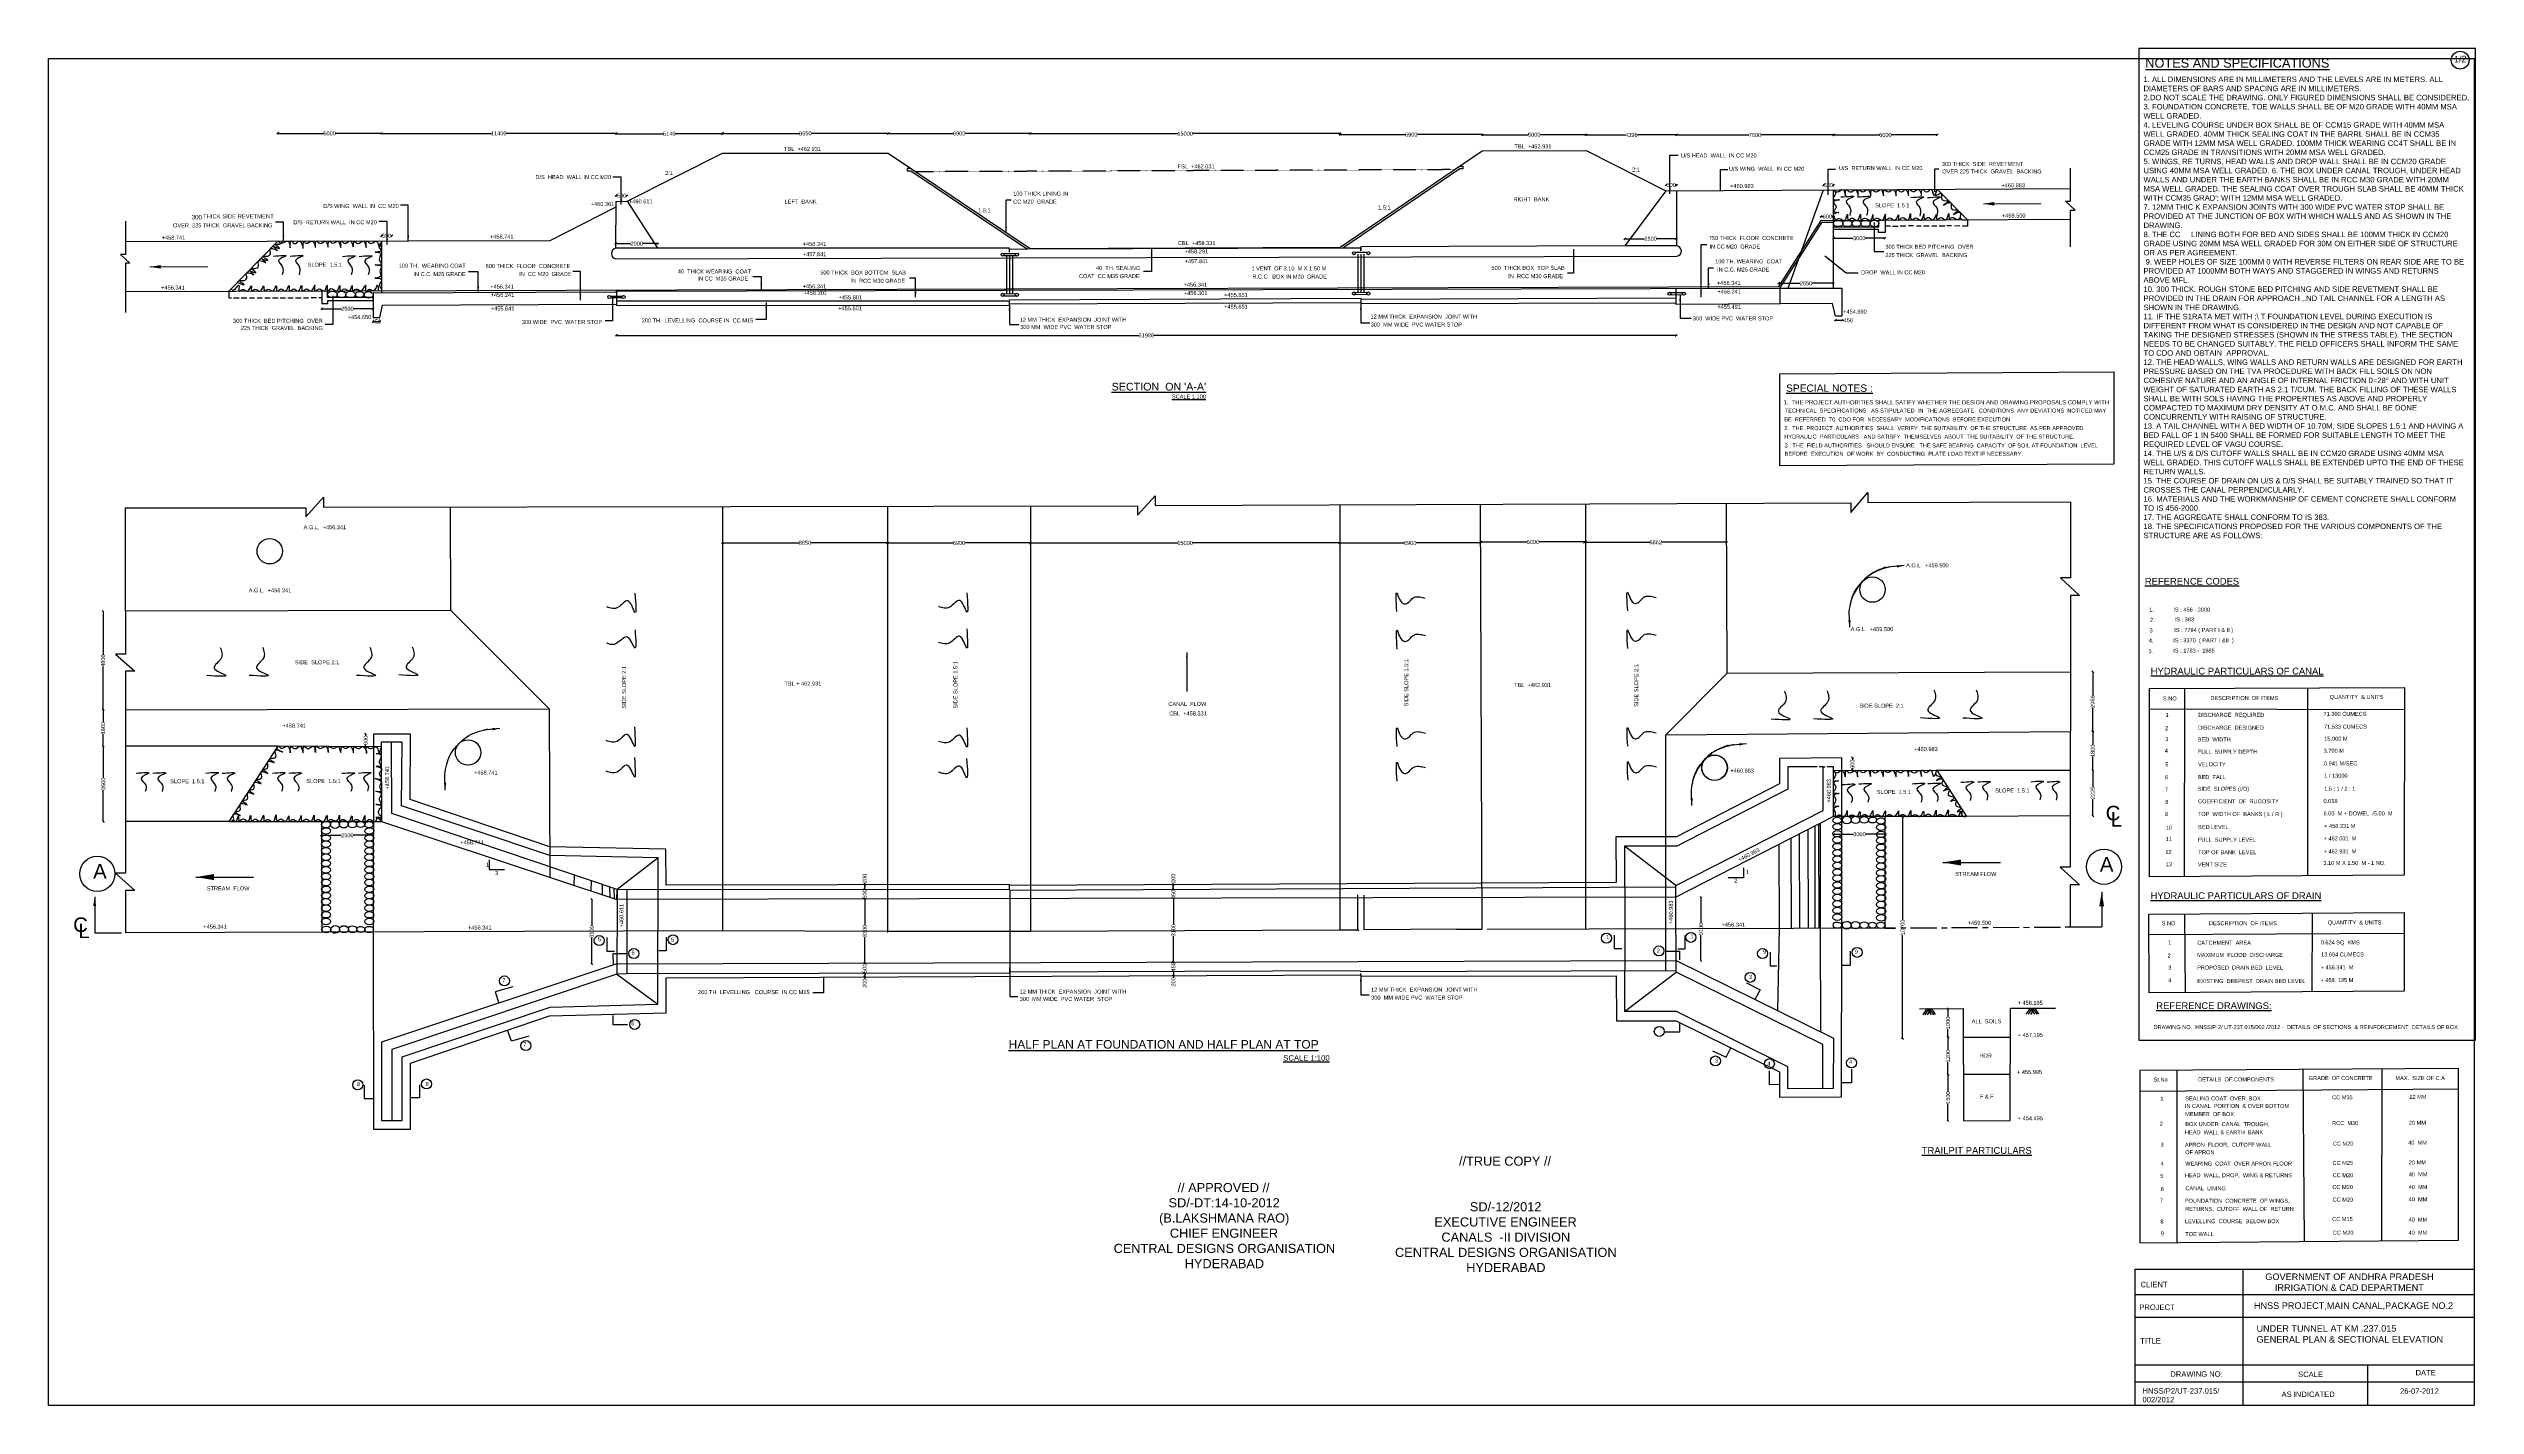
# Model space of a CAD drawing. Header units: millimetres. Extents: x 5124 to 2868371, y 2311 to 44595386.
# Drawn here: x 2735315 to 2868371, y 44521002 to 44595386 of the extents above.
import ezdxf

# ---------------------------------------------------------------- set-up
doc = ezdxf.new("R2010")
doc.units = ezdxf.units.MM
doc.header["$MEASUREMENT"] = 0
doc.linetypes.add('ACAD_ISO10W100', pattern=[18, 12, -3, 0, -3])
for name, color, linetype in [('DIMENSION', 7, 'Continuous'), ('DRAWING', 2, 'Continuous'), ('TEXT', 1, 'Continuous')]:
    doc.layers.add(name, color=color, linetype=linetype)
doc.styles.get("Standard").update_dxf_attribs({"font": 'arial.ttf', "height": 220})
doc.dimstyles.get("Standard").update_dxf_attribs({"dimtxt": 80, "dimasz": 100, "dimexe": 0.18, "dimexo": 0.0625, "dimgap": 0.09, "dimtad": 0, "dimdec": 0, "dimzin": 0, "dimdsep": 46, "dimtxsty": 'Standard', "dimblk": 'OBLIQUE', "dimcen": 0.09, "dimse1": 1, "dimse2": 1, "dimadec": 0, "dimazin": 0, "dimtfac": 1, "dimtdec": 0, "dimtofl": 0, "dimtmove": 0, "dimatfit": 3, "dimfxl": 0, "dimtolj": 1, "dimtzin": 0, "dimarcsym": 0})

# ---------------------------------------------------------------- blocks, each defined once
blk = doc.blocks.new('_Oblique')
at = {"color": 0, "linetype": 'ByBlock', "lineweight": -2}
blk.add_line((-0.5, -0.5), (0.5, 0.5), dxfattribs=at)
blk = doc.blocks.new('*D4')
at = {"layer": 'Defpoints', "color": 0, "transparency": 16777216}
for p in [(2753563, 44590735), (2747883, 44584826), (2753563, 44584841)]:
    blk.add_point(p, dxfattribs=at)
at = {"layer": 'DIMENSION', "color": 0, "lineweight": -2, "transparency": 16777216}
for p, q in [((2747883, 44590735), (2750395, 44590735)), ((2753563, 44590735), (2751051, 44590735))]:
    blk.add_line(p, q, dxfattribs=at)
at = {"layer": 'DIMENSION', "color": 0, "lineweight": -2, "transparency": 16777216, "xscale": 100, "yscale": 100, "zscale": 100, "rotation": 180}
blk.add_blockref('_Oblique', (2747883, 44590735), dxfattribs=at)
at = {"layer": 'DIMENSION', "color": 0, "lineweight": -2, "transparency": 16777216, "xscale": 100, "yscale": 100, "zscale": 100}
blk.add_blockref('_Oblique', (2753563, 44590735), dxfattribs=at)
at = {"layer": 'DIMENSION', "color": 0, "transparency": 16777216, "insert": (2750723, 44590735), "char_height": 220, "attachment_point": 5}
blk.add_mtext('\\A1;5000', dxfattribs=at)
blk = doc.blocks.new('*D5')
at = {"layer": 'Defpoints', "color": 0, "transparency": 16777216}
for p in [(2766433, 44590735), (2766433, 44586715), (2753563, 44584841)]:
    blk.add_point(p, dxfattribs=at)
at = {"layer": 'DIMENSION', "color": 0, "lineweight": -2, "transparency": 16777216}
for p, q in [((2753563, 44590735), (2759595, 44590735)), ((2766433, 44590735), (2760401, 44590735))]:
    blk.add_line(p, q, dxfattribs=at)
at = {"layer": 'DIMENSION', "color": 0, "lineweight": -2, "transparency": 16777216, "xscale": 100, "yscale": 100, "zscale": 100, "rotation": 180}
blk.add_blockref('_Oblique', (2753563, 44590735), dxfattribs=at)
at = {"layer": 'DIMENSION', "color": 0, "lineweight": -2, "transparency": 16777216, "xscale": 100, "yscale": 100, "zscale": 100}
blk.add_blockref('_Oblique', (2766433, 44590735), dxfattribs=at)
at = {"layer": 'DIMENSION', "color": 0, "transparency": 16777216, "insert": (2759998, 44590735), "char_height": 220, "attachment_point": 5}
blk.add_mtext('\\A1;11400', dxfattribs=at)
blk = doc.blocks.new('*D6')
at = {"layer": 'Defpoints', "color": 0, "transparency": 16777216}
for p in [(2772265, 44590715), (2772265, 44589643), (2766434, 44586715)]:
    blk.add_point(p, dxfattribs=at)
at = {"layer": 'DIMENSION', "color": 0, "lineweight": -2, "transparency": 16777216}
for p, q in [((2766434, 44590715), (2769022, 44590715)), ((2772265, 44590715), (2769678, 44590715))]:
    blk.add_line(p, q, dxfattribs=at)
at = {"layer": 'DIMENSION', "color": 0, "lineweight": -2, "transparency": 16777216, "xscale": 100, "yscale": 100, "zscale": 100, "rotation": 180}
blk.add_blockref('_Oblique', (2766434, 44590715), dxfattribs=at)
at = {"layer": 'DIMENSION', "color": 0, "lineweight": -2, "transparency": 16777216, "xscale": 100, "yscale": 100, "zscale": 100}
blk.add_blockref('_Oblique', (2772265, 44590715), dxfattribs=at)
at = {"layer": 'DIMENSION', "color": 0, "transparency": 16777216, "insert": (2769350, 44590715), "char_height": 220, "attachment_point": 5}
blk.add_mtext('\\A1;5140', dxfattribs=at)
blk = doc.blocks.new('*D7')
at = {"layer": 'Defpoints', "color": 0, "transparency": 16777216}
for p in [(2781348, 44590736), (2772265, 44589643), (2781348, 44589643)]:
    blk.add_point(p, dxfattribs=at)
at = {"layer": 'DIMENSION', "color": 0, "lineweight": -2, "transparency": 16777216}
for p, q in [((2772265, 44590736), (2776478, 44590736)), ((2781348, 44590736), (2777135, 44590736))]:
    blk.add_line(p, q, dxfattribs=at)
at = {"layer": 'DIMENSION', "color": 0, "lineweight": -2, "transparency": 16777216, "xscale": 100, "yscale": 100, "zscale": 100, "rotation": 180}
blk.add_blockref('_Oblique', (2772265, 44590736), dxfattribs=at)
at = {"layer": 'DIMENSION', "color": 0, "lineweight": -2, "transparency": 16777216, "xscale": 100, "yscale": 100, "zscale": 100}
blk.add_blockref('_Oblique', (2781348, 44590736), dxfattribs=at)
at = {"layer": 'DIMENSION', "color": 0, "transparency": 16777216, "insert": (2776807, 44590736), "char_height": 220, "attachment_point": 5}
blk.add_mtext('\\A1;8650', dxfattribs=at)
blk = doc.blocks.new('*D8')
at = {"layer": 'Defpoints', "color": 0, "transparency": 16777216}
for p in [(2789131, 44590730), (2781348, 44589643), (2789131, 44584425)]:
    blk.add_point(p, dxfattribs=at)
at = {"layer": 'DIMENSION', "color": 0, "lineweight": -2, "transparency": 16777216}
for p, q in [((2781348, 44590730), (2784911, 44590730)), ((2789131, 44590730), (2785568, 44590730))]:
    blk.add_line(p, q, dxfattribs=at)
at = {"layer": 'DIMENSION', "color": 0, "lineweight": -2, "transparency": 16777216, "xscale": 100, "yscale": 100, "zscale": 100, "rotation": 180}
blk.add_blockref('_Oblique', (2781348, 44590730), dxfattribs=at)
at = {"layer": 'DIMENSION', "color": 0, "lineweight": -2, "transparency": 16777216, "xscale": 100, "yscale": 100, "zscale": 100}
blk.add_blockref('_Oblique', (2789131, 44590730), dxfattribs=at)
at = {"layer": 'DIMENSION', "color": 0, "transparency": 16777216, "insert": (2785240, 44590730), "char_height": 220, "attachment_point": 5}
blk.add_mtext('\\A1;6900', dxfattribs=at)
blk = doc.blocks.new('*D9')
at = {"layer": 'Defpoints', "color": 0, "transparency": 16777216}
for p in [(2806126, 44590720), (2789131, 44584425), (2806126, 44584493)]:
    blk.add_point(p, dxfattribs=at)
at = {"layer": 'DIMENSION', "color": 0, "lineweight": -2, "transparency": 16777216}
for p, q in [((2789131, 44590720), (2797225, 44590720)), ((2806126, 44590720), (2798032, 44590720))]:
    blk.add_line(p, q, dxfattribs=at)
at = {"layer": 'DIMENSION', "color": 0, "lineweight": -2, "transparency": 16777216, "xscale": 100, "yscale": 100, "zscale": 100, "rotation": 180}
blk.add_blockref('_Oblique', (2789131, 44590720), dxfattribs=at)
at = {"layer": 'DIMENSION', "color": 0, "lineweight": -2, "transparency": 16777216, "xscale": 100, "yscale": 100, "zscale": 100}
blk.add_blockref('_Oblique', (2806126, 44590720), dxfattribs=at)
at = {"layer": 'DIMENSION', "color": 0, "transparency": 16777216, "insert": (2797629, 44590720), "char_height": 220, "attachment_point": 5}
blk.add_mtext('\\A1;15000', dxfattribs=at)
blk = doc.blocks.new('*D10')
at = {"layer": 'Defpoints', "color": 0, "transparency": 16777216}
for p in [(2813922, 44590668), (2813922, 44589779), (2806126, 44584493)]:
    blk.add_point(p, dxfattribs=at)
at = {"layer": 'DIMENSION', "color": 0, "lineweight": -2, "transparency": 16777216}
for p, q in [((2806126, 44590668), (2809695, 44590668)), ((2813922, 44590668), (2810353, 44590668))]:
    blk.add_line(p, q, dxfattribs=at)
at = {"layer": 'DIMENSION', "color": 0, "lineweight": -2, "transparency": 16777216, "xscale": 100, "yscale": 100, "zscale": 100, "rotation": 180}
blk.add_blockref('_Oblique', (2806126, 44590668), dxfattribs=at)
at = {"layer": 'DIMENSION', "color": 0, "lineweight": -2, "transparency": 16777216, "xscale": 100, "yscale": 100, "zscale": 100}
blk.add_blockref('_Oblique', (2813922, 44590668), dxfattribs=at)
at = {"layer": 'DIMENSION', "color": 0, "transparency": 16777216, "insert": (2810024, 44590668), "char_height": 220, "attachment_point": 5}
blk.add_mtext('\\A1;6900', dxfattribs=at)
blk = doc.blocks.new('*D11')
at = {"layer": 'Defpoints', "color": 0, "transparency": 16777216}
for p in [(2813922, 44589779), (2819611, 44590659), (2819611, 44589789)]:
    blk.add_point(p, dxfattribs=at)
at = {"layer": 'DIMENSION', "color": 0, "lineweight": -2, "transparency": 16777216}
for p, q in [((2813922, 44590659), (2816438, 44590659)), ((2819611, 44590659), (2817095, 44590659))]:
    blk.add_line(p, q, dxfattribs=at)
at = {"layer": 'DIMENSION', "color": 0, "lineweight": -2, "transparency": 16777216, "xscale": 100, "yscale": 100, "zscale": 100, "rotation": 180}
blk.add_blockref('_Oblique', (2813922, 44590659), dxfattribs=at)
at = {"layer": 'DIMENSION', "color": 0, "lineweight": -2, "transparency": 16777216, "xscale": 100, "yscale": 100, "zscale": 100}
blk.add_blockref('_Oblique', (2819611, 44590659), dxfattribs=at)
at = {"layer": 'DIMENSION', "color": 0, "transparency": 16777216, "insert": (2816767, 44590659), "char_height": 220, "attachment_point": 5}
blk.add_mtext('\\A1;5000', dxfattribs=at)
blk = doc.blocks.new('*D12')
at = {"layer": 'Defpoints', "color": 0, "transparency": 16777216}
for p in [(2819611, 44589789), (2824566, 44590652), (2824566, 44587593)]:
    blk.add_point(p, dxfattribs=at)
at = {"layer": 'DIMENSION', "color": 0, "lineweight": -2, "transparency": 16777216}
for p, q in [((2819611, 44590652), (2821756, 44590652)), ((2824566, 44590652), (2822421, 44590652))]:
    blk.add_line(p, q, dxfattribs=at)
at = {"layer": 'DIMENSION', "color": 0, "lineweight": -2, "transparency": 16777216, "xscale": 100, "yscale": 100, "zscale": 100, "rotation": 180}
blk.add_blockref('_Oblique', (2819611, 44590652), dxfattribs=at)
at = {"layer": 'DIMENSION', "color": 0, "lineweight": -2, "transparency": 16777216, "xscale": 100, "yscale": 100, "zscale": 100}
blk.add_blockref('_Oblique', (2824566, 44590652), dxfattribs=at)
at = {"layer": 'DIMENSION', "color": 0, "transparency": 16777216, "insert": (2822089, 44590652), "char_height": 220, "attachment_point": 5}
blk.add_mtext('\\A1;4396', dxfattribs=at)
blk = doc.blocks.new('*D13')
at = {"layer": 'Defpoints', "color": 0, "transparency": 16777216}
for p in [(2823988, 44587590), (2824566, 44587910), (2824566, 44587590)]:
    blk.add_point(p, dxfattribs=at)
at = {"layer": 'DIMENSION', "color": 0, "lineweight": -2, "transparency": 16777216}
for p, q in [((2823988, 44587910), (2824034, 44587910)), ((2824566, 44587910), (2824520, 44587910))]:
    blk.add_line(p, q, dxfattribs=at)
at = {"layer": 'DIMENSION', "color": 0, "lineweight": -2, "transparency": 16777216, "xscale": 100, "yscale": 100, "zscale": 100, "rotation": 180}
blk.add_blockref('_Oblique', (2823988, 44587910), dxfattribs=at)
at = {"layer": 'DIMENSION', "color": 0, "lineweight": -2, "transparency": 16777216, "xscale": 100, "yscale": 100, "zscale": 100}
blk.add_blockref('_Oblique', (2824566, 44587910), dxfattribs=at)
at = {"layer": 'DIMENSION', "color": 0, "transparency": 16777216, "insert": (2824277, 44587910), "char_height": 220, "attachment_point": 5}
blk.add_mtext('\\A1;500', dxfattribs=at)
blk = doc.blocks.new('*D14')
at = {"layer": 'Defpoints', "color": 0, "transparency": 16777216}
for p in [(2821731, 44584567), (2824566, 44584957), (2824566, 44584567)]:
    blk.add_point(p, dxfattribs=at)
at = {"layer": 'DIMENSION', "color": 0, "lineweight": -2, "transparency": 16777216}
for p, q in [((2821731, 44584957), (2822818, 44584957)), ((2824566, 44584957), (2823478, 44584957))]:
    blk.add_line(p, q, dxfattribs=at)
at = {"layer": 'DIMENSION', "color": 0, "lineweight": -2, "transparency": 16777216, "xscale": 100, "yscale": 100, "zscale": 100, "rotation": 180}
blk.add_blockref('_Oblique', (2821731, 44584957), dxfattribs=at)
at = {"layer": 'DIMENSION', "color": 0, "lineweight": -2, "transparency": 16777216, "xscale": 100, "yscale": 100, "zscale": 100}
blk.add_blockref('_Oblique', (2824566, 44584957), dxfattribs=at)
at = {"layer": 'DIMENSION', "color": 0, "transparency": 16777216, "insert": (2823148, 44584957), "char_height": 220, "attachment_point": 5}
blk.add_mtext('\\A1;2500', dxfattribs=at)
blk = doc.blocks.new('*D15')
at = {"layer": 'Defpoints', "color": 0, "transparency": 16777216}
for p in [(2833181, 44590650), (2824566, 44587593), (2833181, 44587641)]:
    blk.add_point(p, dxfattribs=at)
at = {"layer": 'DIMENSION', "color": 0, "lineweight": -2, "transparency": 16777216}
for p, q in [((2824566, 44590650), (2828546, 44590650)), ((2833181, 44590650), (2829201, 44590650))]:
    blk.add_line(p, q, dxfattribs=at)
at = {"layer": 'DIMENSION', "color": 0, "lineweight": -2, "transparency": 16777216, "xscale": 100, "yscale": 100, "zscale": 100, "rotation": 180}
blk.add_blockref('_Oblique', (2824566, 44590650), dxfattribs=at)
at = {"layer": 'DIMENSION', "color": 0, "lineweight": -2, "transparency": 16777216, "xscale": 100, "yscale": 100, "zscale": 100}
blk.add_blockref('_Oblique', (2833181, 44590650), dxfattribs=at)
at = {"layer": 'DIMENSION', "color": 0, "transparency": 16777216, "insert": (2828873, 44590650), "char_height": 220, "attachment_point": 5}
blk.add_mtext('\\A1;7600', dxfattribs=at)
blk = doc.blocks.new('*D16')
at = {"layer": 'Defpoints', "color": 0, "transparency": 16777216}
for p in [(2838855, 44590653), (2833181, 44587641), (2838855, 44587673)]:
    blk.add_point(p, dxfattribs=at)
at = {"layer": 'DIMENSION', "color": 0, "lineweight": -2, "transparency": 16777216}
for p, q in [((2833181, 44590653), (2835689, 44590653)), ((2838855, 44590653), (2836347, 44590653))]:
    blk.add_line(p, q, dxfattribs=at)
at = {"layer": 'DIMENSION', "color": 0, "lineweight": -2, "transparency": 16777216, "xscale": 100, "yscale": 100, "zscale": 100, "rotation": 180}
blk.add_blockref('_Oblique', (2833181, 44590653), dxfattribs=at)
at = {"layer": 'DIMENSION', "color": 0, "lineweight": -2, "transparency": 16777216, "xscale": 100, "yscale": 100, "zscale": 100}
blk.add_blockref('_Oblique', (2838855, 44590653), dxfattribs=at)
at = {"layer": 'DIMENSION', "color": 0, "transparency": 16777216, "insert": (2836018, 44590653), "char_height": 220, "attachment_point": 5}
blk.add_mtext('\\A1;6000', dxfattribs=at)
blk = doc.blocks.new('*D17')
at = {"layer": 'Defpoints', "color": 0, "transparency": 16777216}
for p in [(2767032, 44587320), (2766434, 44587009), (2767032, 44587015)]:
    blk.add_point(p, dxfattribs=at)
at = {"layer": 'DIMENSION', "color": 0, "lineweight": -2, "transparency": 16777216}
for p, q in [((2766434, 44587320), (2766491, 44587320)), ((2767032, 44587320), (2766976, 44587320))]:
    blk.add_line(p, q, dxfattribs=at)
at = {"layer": 'DIMENSION', "color": 0, "lineweight": -2, "transparency": 16777216, "xscale": 100, "yscale": 100, "zscale": 100, "rotation": 180}
blk.add_blockref('_Oblique', (2766434, 44587320), dxfattribs=at)
at = {"layer": 'DIMENSION', "color": 0, "lineweight": -2, "transparency": 16777216, "xscale": 100, "yscale": 100, "zscale": 100}
blk.add_blockref('_Oblique', (2767032, 44587320), dxfattribs=at)
at = {"layer": 'DIMENSION', "color": 0, "transparency": 16777216, "insert": (2766733, 44587320), "char_height": 220, "attachment_point": 5}
blk.add_mtext('\\A1;500', dxfattribs=at)
blk = doc.blocks.new('*D18')
at = {"layer": 'Defpoints', "color": 0, "transparency": 16777216}
for p in [(2766418, 44584439), (2768708, 44584691), (2768708, 44584439)]:
    blk.add_point(p, dxfattribs=at)
at = {"layer": 'DIMENSION', "color": 0, "lineweight": -2, "transparency": 16777216}
for p, q in [((2766418, 44584691), (2767233, 44584691)), ((2768708, 44584691), (2767893, 44584691))]:
    blk.add_line(p, q, dxfattribs=at)
at = {"layer": 'DIMENSION', "color": 0, "lineweight": -2, "transparency": 16777216, "xscale": 100, "yscale": 100, "zscale": 100, "rotation": 180}
blk.add_blockref('_Oblique', (2766418, 44584691), dxfattribs=at)
at = {"layer": 'DIMENSION', "color": 0, "lineweight": -2, "transparency": 16777216, "xscale": 100, "yscale": 100, "zscale": 100}
blk.add_blockref('_Oblique', (2768708, 44584691), dxfattribs=at)
at = {"layer": 'DIMENSION', "color": 0, "transparency": 16777216, "insert": (2767563, 44584691), "char_height": 220, "attachment_point": 5}
blk.add_mtext('\\A1;2000', dxfattribs=at)
blk = doc.blocks.new('*D19')
at = {"layer": 'Defpoints', "color": 0, "transparency": 16777216}
for p in [(2753563, 44584841), (2754137, 44585120), (2754137, 44584843)]:
    blk.add_point(p, dxfattribs=at)
at = {"layer": 'DIMENSION', "color": 0, "lineweight": -2, "transparency": 16777216}
for p, q in [((2753563, 44585120), (2753607, 44585120)), ((2754137, 44585120), (2754093, 44585120))]:
    blk.add_line(p, q, dxfattribs=at)
at = {"layer": 'DIMENSION', "color": 0, "lineweight": -2, "transparency": 16777216, "xscale": 100, "yscale": 100, "zscale": 100, "rotation": 180}
blk.add_blockref('_Oblique', (2753563, 44585120), dxfattribs=at)
at = {"layer": 'DIMENSION', "color": 0, "lineweight": -2, "transparency": 16777216, "xscale": 100, "yscale": 100, "zscale": 100}
blk.add_blockref('_Oblique', (2754137, 44585120), dxfattribs=at)
at = {"layer": 'DIMENSION', "color": 0, "transparency": 16777216, "insert": (2753850, 44585120), "char_height": 220, "attachment_point": 5}
blk.add_mtext('\\A1;500', dxfattribs=at)
blk = doc.blocks.new('*D20')
at = {"layer": 'Defpoints', "color": 0, "transparency": 16777216}
for p in [(2750290, 44581403), (2753112, 44581389), (2753112, 44581121)]:
    blk.add_point(p, dxfattribs=at)
at = {"layer": 'DIMENSION', "color": 0, "lineweight": -2, "transparency": 16777216}
for p, q in [((2750290, 44581121), (2751371, 44581121)), ((2753112, 44581121), (2752031, 44581121))]:
    blk.add_line(p, q, dxfattribs=at)
at = {"layer": 'DIMENSION', "color": 0, "lineweight": -2, "transparency": 16777216, "xscale": 100, "yscale": 100, "zscale": 100, "rotation": 180}
blk.add_blockref('_Oblique', (2750290, 44581121), dxfattribs=at)
at = {"layer": 'DIMENSION', "color": 0, "lineweight": -2, "transparency": 16777216, "xscale": 100, "yscale": 100, "zscale": 100}
blk.add_blockref('_Oblique', (2753112, 44581121), dxfattribs=at)
at = {"layer": 'DIMENSION', "color": 0, "transparency": 16777216, "insert": (2751701, 44581121), "char_height": 220, "attachment_point": 5}
blk.add_mtext('\\A1;2500', dxfattribs=at)
blk = doc.blocks.new('*D21')
at = {"layer": 'Defpoints', "color": 0, "transparency": 16777216}
for p in [(2753108, 44580644), (2753472, 44580642), (2753472, 44580422)]:
    blk.add_point(p, dxfattribs=at)
at = {"layer": 'DIMENSION', "color": 0, "lineweight": -2, "transparency": 16777216}
blk.add_line((2753108, 44580422), (2753472, 44580422), dxfattribs=at)
at = {"layer": 'DIMENSION', "color": 0, "lineweight": -2, "transparency": 16777216, "xscale": 100, "yscale": 100, "zscale": 100, "rotation": 180}
blk.add_blockref('_Oblique', (2753108, 44580422), dxfattribs=at)
at = {"layer": 'DIMENSION', "color": 0, "lineweight": -2, "transparency": 16777216, "xscale": 100, "yscale": 100, "zscale": 100}
blk.add_blockref('_Oblique', (2753472, 44580422), dxfattribs=at)
at = {"layer": 'DIMENSION', "color": 0, "transparency": 16777216, "insert": (2753290, 44580422), "char_height": 220, "attachment_point": 5}
blk.add_mtext('\\A1;450', dxfattribs=at)
blk = doc.blocks.new('*D22')
at = {"layer": 'Defpoints', "color": 0, "transparency": 16777216}
for p in [(2766449, 44581296), (2824553, 44581363), (2824553, 44579663)]:
    blk.add_point(p, dxfattribs=at)
at = {"layer": 'DIMENSION', "color": 0, "lineweight": -2, "transparency": 16777216}
for p, q in [((2766449, 44579663), (2795087, 44579663)), ((2824553, 44579663), (2795915, 44579663))]:
    blk.add_line(p, q, dxfattribs=at)
at = {"layer": 'DIMENSION', "color": 0, "lineweight": -2, "transparency": 16777216, "xscale": 100, "yscale": 100, "zscale": 100, "rotation": 180}
blk.add_blockref('_Oblique', (2766449, 44579663), dxfattribs=at)
at = {"layer": 'DIMENSION', "color": 0, "lineweight": -2, "transparency": 16777216, "xscale": 100, "yscale": 100, "zscale": 100}
blk.add_blockref('_Oblique', (2824553, 44579663), dxfattribs=at)
at = {"layer": 'DIMENSION', "color": 0, "transparency": 16777216, "insert": (2795501, 44579663), "char_height": 220, "attachment_point": 5}
blk.add_mtext('\\A1;51986', dxfattribs=at)
blk = doc.blocks.new('*D23')
at = {"layer": 'Defpoints', "color": 0, "transparency": 16777216}
for p in [(2833288, 44580717), (2833638, 44580718), (2833638, 44580491)]:
    blk.add_point(p, dxfattribs=at)
at = {"layer": 'DIMENSION', "color": 0, "lineweight": -2, "transparency": 16777216}
for p, q in [((2833288, 44580491), (2833638, 44580491)), ((2833638, 44580491), (2833738, 44580491))]:
    blk.add_line(p, q, dxfattribs=at)
at = {"layer": 'DIMENSION', "color": 0, "lineweight": -2, "transparency": 16777216, "xscale": 100, "yscale": 100, "zscale": 100, "rotation": 180}
blk.add_blockref('_Oblique', (2833288, 44580491), dxfattribs=at)
at = {"layer": 'DIMENSION', "color": 0, "lineweight": -2, "transparency": 16777216, "xscale": 100, "yscale": 100, "zscale": 100}
blk.add_blockref('_Oblique', (2833638, 44580491), dxfattribs=at)
at = {"layer": 'DIMENSION', "color": 0, "transparency": 16777216, "insert": (2833986, 44580491), "char_height": 220, "attachment_point": 5}
blk.add_mtext('\\A1;450', dxfattribs=at)
blk = doc.blocks.new('*D24')
at = {"layer": 'Defpoints', "color": 0, "transparency": 16777216}
for p in [(2833176, 44585465), (2836000, 44585304), (2836000, 44584990)]:
    blk.add_point(p, dxfattribs=at)
at = {"layer": 'DIMENSION', "color": 0, "lineweight": -2, "transparency": 16777216}
for p, q in [((2833176, 44584990), (2834260, 44584990)), ((2836000, 44584990), (2834916, 44584990))]:
    blk.add_line(p, q, dxfattribs=at)
at = {"layer": 'DIMENSION', "color": 0, "lineweight": -2, "transparency": 16777216, "xscale": 100, "yscale": 100, "zscale": 100, "rotation": 180}
blk.add_blockref('_Oblique', (2833176, 44584990), dxfattribs=at)
at = {"layer": 'DIMENSION', "color": 0, "lineweight": -2, "transparency": 16777216, "xscale": 100, "yscale": 100, "zscale": 100}
blk.add_blockref('_Oblique', (2836000, 44584990), dxfattribs=at)
at = {"layer": 'DIMENSION', "color": 0, "transparency": 16777216, "insert": (2834588, 44584990), "char_height": 220, "attachment_point": 5}
blk.add_mtext('\\A1;3000', dxfattribs=at)
blk = doc.blocks.new('*D25')
at = {"layer": 'Defpoints', "color": 0, "transparency": 16777216}
for p in [(2832497, 44585956), (2833177, 44586173), (2833177, 44585960)]:
    blk.add_point(p, dxfattribs=at)
at = {"layer": 'DIMENSION', "color": 0, "lineweight": -2, "transparency": 16777216}
for p, q in [((2832497, 44586173), (2832594, 44586173)), ((2833177, 44586173), (2833080, 44586173))]:
    blk.add_line(p, q, dxfattribs=at)
at = {"layer": 'DIMENSION', "color": 0, "lineweight": -2, "transparency": 16777216, "xscale": 100, "yscale": 100, "zscale": 100, "rotation": 180}
blk.add_blockref('_Oblique', (2832497, 44586173), dxfattribs=at)
at = {"layer": 'DIMENSION', "color": 0, "lineweight": -2, "transparency": 16777216, "xscale": 100, "yscale": 100, "zscale": 100}
blk.add_blockref('_Oblique', (2833177, 44586173), dxfattribs=at)
at = {"layer": 'DIMENSION', "color": 0, "transparency": 16777216, "insert": (2832837, 44586173), "char_height": 220, "attachment_point": 5}
blk.add_mtext('\\A1;600', dxfattribs=at)
blk = doc.blocks.new('*D26')
at = {"layer": 'Defpoints', "color": 0, "transparency": 16777216}
for p in [(2832618, 44587638), (2833181, 44587896), (2833181, 44587641)]:
    blk.add_point(p, dxfattribs=at)
at = {"layer": 'DIMENSION', "color": 0, "lineweight": -2, "transparency": 16777216}
for p, q in [((2832618, 44587896), (2832657, 44587896)), ((2833181, 44587896), (2833142, 44587896))]:
    blk.add_line(p, q, dxfattribs=at)
at = {"layer": 'DIMENSION', "color": 0, "lineweight": -2, "transparency": 16777216, "xscale": 100, "yscale": 100, "zscale": 100, "rotation": 180}
blk.add_blockref('_Oblique', (2832618, 44587896), dxfattribs=at)
at = {"layer": 'DIMENSION', "color": 0, "lineweight": -2, "transparency": 16777216, "xscale": 100, "yscale": 100, "zscale": 100}
blk.add_blockref('_Oblique', (2833181, 44587896), dxfattribs=at)
at = {"layer": 'DIMENSION', "color": 0, "transparency": 16777216, "insert": (2832900, 44587896), "char_height": 220, "attachment_point": 5}
blk.add_mtext('\\A1;500', dxfattribs=at)
blk = doc.blocks.new('*D27')
at = {"layer": 'Defpoints', "color": 0, "transparency": 16777216}
for p in [(2830174, 44582335), (2833168, 44582516), (2833168, 44582253)]:
    blk.add_point(p, dxfattribs=at)
at = {"layer": 'DIMENSION', "color": 0, "lineweight": -2, "transparency": 16777216}
for p, q in [((2830174, 44582516), (2831341, 44582516)), ((2833168, 44582516), (2832001, 44582516))]:
    blk.add_line(p, q, dxfattribs=at)
at = {"layer": 'DIMENSION', "color": 0, "lineweight": -2, "transparency": 16777216, "xscale": 100, "yscale": 100, "zscale": 100, "rotation": 180}
blk.add_blockref('_Oblique', (2830174, 44582516), dxfattribs=at)
at = {"layer": 'DIMENSION', "color": 0, "lineweight": -2, "transparency": 16777216, "xscale": 100, "yscale": 100, "zscale": 100}
blk.add_blockref('_Oblique', (2833168, 44582516), dxfattribs=at)
at = {"layer": 'DIMENSION', "color": 0, "transparency": 16777216, "insert": (2831671, 44582516), "char_height": 220, "attachment_point": 5}
blk.add_mtext('\\A1;2650', dxfattribs=at)
blk = doc.blocks.new('*D28')
at = {"layer": 'Defpoints', "color": 0, "transparency": 16777216}
for p in [(2739535, 44564539), (2738305, 44559122), (2739539, 44559122)]:
    blk.add_point(p, dxfattribs=at)
at = {"layer": 'DIMENSION', "color": 0, "lineweight": -2, "transparency": 16777216}
for p, q in [((2738305, 44564539), (2738305, 44562163)), ((2738305, 44559122), (2738305, 44561498))]:
    blk.add_line(p, q, dxfattribs=at)
at = {"layer": 'DIMENSION', "color": 0, "lineweight": -2, "transparency": 16777216, "xscale": 100, "yscale": 100, "zscale": 100}
for p, rotation in [((2738305, 44564539), 90), ((2738305, 44559122), 270)]:
    blk.add_blockref('_Oblique', p, dxfattribs=dict(at, rotation=rotation))
at = {"layer": 'DIMENSION', "color": 0, "transparency": 16777216, "insert": (2738305, 44561830), "char_height": 220, "attachment_point": 5, "rotation": 90}
blk.add_mtext('\\A1;4800', dxfattribs=at)
blk = doc.blocks.new('*D29')
at = {"layer": 'Defpoints', "color": 0, "transparency": 16777216}
for p in [(2739539, 44559122), (2738306, 44557141), (2739539, 44557141)]:
    blk.add_point(p, dxfattribs=at)
at = {"layer": 'DIMENSION', "color": 0, "lineweight": -2, "transparency": 16777216}
for p, q in [((2738306, 44559122), (2738306, 44558449)), ((2738306, 44557141), (2738306, 44557813))]:
    blk.add_line(p, q, dxfattribs=at)
at = {"layer": 'DIMENSION', "color": 0, "lineweight": -2, "transparency": 16777216, "xscale": 100, "yscale": 100, "zscale": 100}
for p, rotation in [((2738306, 44559122), 90), ((2738306, 44557141), 270)]:
    blk.add_blockref('_Oblique', p, dxfattribs=dict(at, rotation=rotation))
at = {"layer": 'DIMENSION', "color": 0, "transparency": 16777216, "insert": (2738306, 44558131), "char_height": 220, "attachment_point": 5, "rotation": 90}
blk.add_mtext('\\A1;1800', dxfattribs=at)
blk = doc.blocks.new('*D30')
at = {"layer": 'Defpoints', "color": 0, "transparency": 16777216}
for p in [(2739539, 44557141), (2738314, 44553016), (2739539, 44553016)]:
    blk.add_point(p, dxfattribs=at)
at = {"layer": 'DIMENSION', "color": 0, "lineweight": -2, "transparency": 16777216}
for p, q in [((2738314, 44557141), (2738314, 44555406)), ((2738314, 44553016), (2738314, 44554750))]:
    blk.add_line(p, q, dxfattribs=at)
at = {"layer": 'DIMENSION', "color": 0, "lineweight": -2, "transparency": 16777216, "xscale": 100, "yscale": 100, "zscale": 100}
for p, rotation in [((2738314, 44557141), 90), ((2738314, 44553016), 270)]:
    blk.add_blockref('_Oblique', p, dxfattribs=dict(at, rotation=rotation))
at = {"layer": 'DIMENSION', "color": 0, "transparency": 16777216, "insert": (2738314, 44555078), "char_height": 220, "attachment_point": 5, "rotation": 90}
blk.add_mtext('\\A1;3600', dxfattribs=at)
blk = doc.blocks.new('*D31')
at = {"layer": 'Defpoints', "color": 0, "transparency": 16777216}
for p in [(2766485, 44548745), (2765092, 44545212), (2766467, 44545212)]:
    blk.add_point(p, dxfattribs=at)
at = {"layer": 'DIMENSION', "color": 0, "lineweight": -2, "transparency": 16777216}
for p, q in [((2765092, 44548745), (2765092, 44547306)), ((2765092, 44545212), (2765092, 44546650))]:
    blk.add_line(p, q, dxfattribs=at)
at = {"layer": 'DIMENSION', "color": 0, "lineweight": -2, "transparency": 16777216, "xscale": 100, "yscale": 100, "zscale": 100}
for p, rotation in [((2765092, 44548745), 90), ((2765092, 44545212), 270)]:
    blk.add_blockref('_Oblique', p, dxfattribs=dict(at, rotation=rotation))
at = {"layer": 'DIMENSION', "color": 0, "transparency": 16777216, "insert": (2765092, 44546978), "char_height": 220, "attachment_point": 5, "rotation": 90}
blk.add_mtext('\\A1;3100', dxfattribs=at)
blk = doc.blocks.new('*D32')
at = {"layer": 'Defpoints', "color": 0, "transparency": 16777216}
for p in [(2753126, 44557801), (2752700, 44557116), (2753123, 44557116)]:
    blk.add_point(p, dxfattribs=at)
at = {"layer": 'DIMENSION', "color": 0, "lineweight": -2, "transparency": 16777216}
for p, q in [((2752700, 44557801), (2752700, 44557702)), ((2752700, 44557116), (2752700, 44557215))]:
    blk.add_line(p, q, dxfattribs=at)
at = {"layer": 'DIMENSION', "color": 0, "lineweight": -2, "transparency": 16777216, "xscale": 100, "yscale": 100, "zscale": 100}
for p, rotation in [((2752700, 44557801), 90), ((2752700, 44557116), 270)]:
    blk.add_blockref('_Oblique', p, dxfattribs=dict(at, rotation=rotation))
at = {"layer": 'DIMENSION', "color": 0, "transparency": 16777216, "insert": (2752700, 44557459), "char_height": 220, "attachment_point": 5, "rotation": 90}
blk.add_mtext('\\A1;600', dxfattribs=at)
blk = doc.blocks.new('*D33')
at = {"layer": 'Defpoints', "color": 0, "transparency": 16777216}
for p in [(2750276, 44552264), (2753118, 44552260), (2753118, 44552260)]:
    blk.add_point(p, dxfattribs=at)
at = {"layer": 'DIMENSION', "color": 0, "lineweight": -2, "transparency": 16777216}
for p, q in [((2750276, 44552260), (2751367, 44552260)), ((2753118, 44552260), (2752027, 44552260))]:
    blk.add_line(p, q, dxfattribs=at)
at = {"layer": 'DIMENSION', "color": 0, "lineweight": -2, "transparency": 16777216, "xscale": 100, "yscale": 100, "zscale": 100, "rotation": 180}
blk.add_blockref('_Oblique', (2750276, 44552260), dxfattribs=at)
at = {"layer": 'DIMENSION', "color": 0, "lineweight": -2, "transparency": 16777216, "xscale": 100, "yscale": 100, "zscale": 100}
blk.add_blockref('_Oblique', (2753118, 44552260), dxfattribs=at)
at = {"layer": 'DIMENSION', "color": 0, "transparency": 16777216, "insert": (2751697, 44552260), "char_height": 220, "attachment_point": 5}
blk.add_mtext('\\A1;2500', dxfattribs=at)
blk = doc.blocks.new('*D34')
at = {"layer": 'Defpoints', "color": 0, "transparency": 16777216}
for p in [(2772259, 44568231), (2781313, 44568292), (2781313, 44568231)]:
    blk.add_point(p, dxfattribs=at)
at = {"layer": 'DIMENSION', "color": 0, "lineweight": -2, "transparency": 16777216}
for p, q in [((2772259, 44568292), (2776458, 44568292)), ((2781313, 44568292), (2777114, 44568292))]:
    blk.add_line(p, q, dxfattribs=at)
at = {"layer": 'DIMENSION', "color": 0, "lineweight": -2, "transparency": 16777216, "xscale": 100, "yscale": 100, "zscale": 100, "rotation": 180}
blk.add_blockref('_Oblique', (2772259, 44568292), dxfattribs=at)
at = {"layer": 'DIMENSION', "color": 0, "lineweight": -2, "transparency": 16777216, "xscale": 100, "yscale": 100, "zscale": 100}
blk.add_blockref('_Oblique', (2781313, 44568292), dxfattribs=at)
at = {"layer": 'DIMENSION', "color": 0, "transparency": 16777216, "insert": (2776786, 44568292), "char_height": 220, "attachment_point": 5}
blk.add_mtext('\\A1;8650', dxfattribs=at)
blk = doc.blocks.new('*D35')
at = {"layer": 'Defpoints', "color": 0, "transparency": 16777216}
for p in [(2781313, 44568292), (2789149, 44568292), (2789149, 44568284)]:
    blk.add_point(p, dxfattribs=at)
at = {"layer": 'DIMENSION', "color": 0, "lineweight": -2, "transparency": 16777216}
for p, q in [((2781313, 44568284), (2784902, 44568284)), ((2789149, 44568284), (2785560, 44568284))]:
    blk.add_line(p, q, dxfattribs=at)
at = {"layer": 'DIMENSION', "color": 0, "lineweight": -2, "transparency": 16777216, "xscale": 100, "yscale": 100, "zscale": 100, "rotation": 180}
blk.add_blockref('_Oblique', (2781313, 44568284), dxfattribs=at)
at = {"layer": 'DIMENSION', "color": 0, "lineweight": -2, "transparency": 16777216, "xscale": 100, "yscale": 100, "zscale": 100}
blk.add_blockref('_Oblique', (2789149, 44568284), dxfattribs=at)
at = {"layer": 'DIMENSION', "color": 0, "transparency": 16777216, "insert": (2785231, 44568284), "char_height": 220, "attachment_point": 5}
blk.add_mtext('\\A1;6900', dxfattribs=at)
blk = doc.blocks.new('*D36')
at = {"layer": 'Defpoints', "color": 0, "transparency": 16777216}
for p in [(2789149, 44568292), (2806105, 44568292), (2806105, 44568281)]:
    blk.add_point(p, dxfattribs=at)
at = {"layer": 'DIMENSION', "color": 0, "lineweight": -2, "transparency": 16777216}
for p, q in [((2789149, 44568281), (2797224, 44568281)), ((2806105, 44568281), (2798031, 44568281))]:
    blk.add_line(p, q, dxfattribs=at)
at = {"layer": 'DIMENSION', "color": 0, "lineweight": -2, "transparency": 16777216, "xscale": 100, "yscale": 100, "zscale": 100, "rotation": 180}
blk.add_blockref('_Oblique', (2789149, 44568281), dxfattribs=at)
at = {"layer": 'DIMENSION', "color": 0, "lineweight": -2, "transparency": 16777216, "xscale": 100, "yscale": 100, "zscale": 100}
blk.add_blockref('_Oblique', (2806105, 44568281), dxfattribs=at)
at = {"layer": 'DIMENSION', "color": 0, "transparency": 16777216, "insert": (2797627, 44568281), "char_height": 220, "attachment_point": 5}
blk.add_mtext('\\A1;15000', dxfattribs=at)
blk = doc.blocks.new('*D37')
at = {"layer": 'Defpoints', "color": 0, "transparency": 16777216}
for p in [(2806105, 44568281), (2813827, 44568351), (2813827, 44568281)]:
    blk.add_point(p, dxfattribs=at)
at = {"layer": 'DIMENSION', "color": 0, "lineweight": -2, "transparency": 16777216}
for p, q in [((2806105, 44568281), (2809637, 44568281)), ((2813827, 44568281), (2810295, 44568281))]:
    blk.add_line(p, q, dxfattribs=at)
at = {"layer": 'DIMENSION', "color": 0, "lineweight": -2, "transparency": 16777216, "xscale": 100, "yscale": 100, "zscale": 100, "rotation": 180}
blk.add_blockref('_Oblique', (2806105, 44568281), dxfattribs=at)
at = {"layer": 'DIMENSION', "color": 0, "lineweight": -2, "transparency": 16777216, "xscale": 100, "yscale": 100, "zscale": 100}
blk.add_blockref('_Oblique', (2813827, 44568281), dxfattribs=at)
at = {"layer": 'DIMENSION', "color": 0, "transparency": 16777216, "insert": (2809966, 44568281), "char_height": 220, "attachment_point": 5}
blk.add_mtext('\\A1;6900', dxfattribs=at)
blk = doc.blocks.new('*D38')
at = {"layer": 'Defpoints', "color": 0, "transparency": 16777216}
for p in [(2813828, 44568281), (2819577, 44568341), (2819577, 44568330)]:
    blk.add_point(p, dxfattribs=at)
at = {"layer": 'DIMENSION', "color": 0, "lineweight": -2, "transparency": 16777216}
for p, q in [((2813828, 44568341), (2816374, 44568341)), ((2819577, 44568341), (2817030, 44568341))]:
    blk.add_line(p, q, dxfattribs=at)
at = {"layer": 'DIMENSION', "color": 0, "lineweight": -2, "transparency": 16777216, "xscale": 100, "yscale": 100, "zscale": 100, "rotation": 180}
blk.add_blockref('_Oblique', (2813828, 44568341), dxfattribs=at)
at = {"layer": 'DIMENSION', "color": 0, "lineweight": -2, "transparency": 16777216, "xscale": 100, "yscale": 100, "zscale": 100}
blk.add_blockref('_Oblique', (2819577, 44568341), dxfattribs=at)
at = {"layer": 'DIMENSION', "color": 0, "transparency": 16777216, "insert": (2816702, 44568341), "char_height": 220, "attachment_point": 5}
blk.add_mtext('\\A1;5000', dxfattribs=at)
blk = doc.blocks.new('*D39')
at = {"layer": 'Defpoints', "color": 0, "transparency": 16777216}
for p in [(2819527, 44568291), (2827321, 44568321), (2827321, 44568321)]:
    blk.add_point(p, dxfattribs=at)
at = {"layer": 'DIMENSION', "color": 0, "lineweight": -2, "transparency": 16777216}
for p, q in [((2819527, 44568321), (2823096, 44568321)), ((2827321, 44568321), (2823752, 44568321))]:
    blk.add_line(p, q, dxfattribs=at)
at = {"layer": 'DIMENSION', "color": 0, "lineweight": -2, "transparency": 16777216, "xscale": 100, "yscale": 100, "zscale": 100, "rotation": 180}
blk.add_blockref('_Oblique', (2819527, 44568321), dxfattribs=at)
at = {"layer": 'DIMENSION', "color": 0, "lineweight": -2, "transparency": 16777216, "xscale": 100, "yscale": 100, "zscale": 100}
blk.add_blockref('_Oblique', (2827321, 44568321), dxfattribs=at)
at = {"layer": 'DIMENSION', "color": 0, "transparency": 16777216, "insert": (2823424, 44568321), "char_height": 220, "attachment_point": 5}
blk.add_mtext('\\A1;6862', dxfattribs=at)
blk = doc.blocks.new('*D40')
at = {"layer": 'Defpoints', "color": 0, "transparency": 16777216}
for p in [(2780064, 44549302), (2780114, 44549547), (2780114, 44549302)]:
    blk.add_point(p, dxfattribs=at)
at = {"layer": 'DIMENSION', "color": 0, "lineweight": -2, "transparency": 16777216}
for p, q in [((2780064, 44549547), (2780064, 44549647)), ((2780064, 44549302), (2780064, 44549547))]:
    blk.add_line(p, q, dxfattribs=at)
at = {"layer": 'DIMENSION', "color": 0, "lineweight": -2, "transparency": 16777216, "xscale": 100, "yscale": 100, "zscale": 100}
for p, rotation in [((2780064, 44549547), 90), ((2780064, 44549302), 270)]:
    blk.add_blockref('_Oblique', p, dxfattribs=dict(at, rotation=rotation))
at = {"layer": 'DIMENSION', "color": 0, "transparency": 16777216, "insert": (2780064, 44549892), "char_height": 220, "attachment_point": 5, "rotation": 90}
blk.add_mtext('\\A1;200', dxfattribs=at)
blk = doc.blocks.new('*D41')
at = {"layer": 'Defpoints', "color": 0, "transparency": 16777216}
for p in [(2780064, 44549302), (2780064, 44548772), (2780080, 44548772)]:
    blk.add_point(p, dxfattribs=at)
at = {"layer": 'DIMENSION', "color": 0, "lineweight": -2, "transparency": 16777216}
for p, q in [((2780064, 44549302), (2780064, 44549280)), ((2780064, 44548772), (2780064, 44548794))]:
    blk.add_line(p, q, dxfattribs=at)
at = {"layer": 'DIMENSION', "color": 0, "lineweight": -2, "transparency": 16777216, "xscale": 100, "yscale": 100, "zscale": 100}
for p, rotation in [((2780064, 44549302), 90), ((2780064, 44548772), 270)]:
    blk.add_blockref('_Oblique', p, dxfattribs=dict(at, rotation=rotation))
at = {"layer": 'DIMENSION', "color": 0, "transparency": 16777216, "insert": (2780064, 44549037), "char_height": 220, "attachment_point": 5, "rotation": 90}
blk.add_mtext('\\A1;500', dxfattribs=at)
blk = doc.blocks.new('*D42')
at = {"layer": 'Defpoints', "color": 0, "transparency": 16777216}
for p in [(2780064, 44548772), (2780064, 44545252), (2780074, 44545252)]:
    blk.add_point(p, dxfattribs=at)
at = {"layer": 'DIMENSION', "color": 0, "lineweight": -2, "transparency": 16777216}
for p, q in [((2780064, 44548772), (2780064, 44547340)), ((2780064, 44545252), (2780064, 44546684))]:
    blk.add_line(p, q, dxfattribs=at)
at = {"layer": 'DIMENSION', "color": 0, "lineweight": -2, "transparency": 16777216, "xscale": 100, "yscale": 100, "zscale": 100}
for p, rotation in [((2780064, 44548772), 90), ((2780064, 44545252), 270)]:
    blk.add_blockref('_Oblique', p, dxfattribs=dict(at, rotation=rotation))
at = {"layer": 'DIMENSION', "color": 0, "transparency": 16777216, "insert": (2780064, 44547012), "char_height": 220, "attachment_point": 5, "rotation": 90}
blk.add_mtext('\\A1;3100', dxfattribs=at)
blk = doc.blocks.new('*D43')
at = {"layer": 'Defpoints', "color": 0, "transparency": 16777216}
for p in [(2780064, 44545252), (2780064, 44544683), (2780082, 44544683)]:
    blk.add_point(p, dxfattribs=at)
at = {"layer": 'DIMENSION', "color": 0, "lineweight": -2, "transparency": 16777216}
for p, q in [((2780064, 44545252), (2780064, 44545211)), ((2780064, 44544683), (2780064, 44544725))]:
    blk.add_line(p, q, dxfattribs=at)
at = {"layer": 'DIMENSION', "color": 0, "lineweight": -2, "transparency": 16777216, "xscale": 100, "yscale": 100, "zscale": 100}
for p, rotation in [((2780064, 44545252), 90), ((2780064, 44544683), 270)]:
    blk.add_blockref('_Oblique', p, dxfattribs=dict(at, rotation=rotation))
at = {"layer": 'DIMENSION', "color": 0, "transparency": 16777216, "insert": (2780064, 44544968), "char_height": 220, "attachment_point": 5, "rotation": 90}
blk.add_mtext('\\A1;500', dxfattribs=at)
blk = doc.blocks.new('*D44')
at = {"layer": 'Defpoints', "color": 0, "transparency": 16777216}
for p in [(2780064, 44544495), (2780065, 44544683), (2780066, 44544495)]:
    blk.add_point(p, dxfattribs=at)
at = {"layer": 'DIMENSION', "color": 0, "lineweight": -2, "transparency": 16777216}
for p, q in [((2780064, 44544683), (2780064, 44544495)), ((2780064, 44544495), (2780064, 44544395))]:
    blk.add_line(p, q, dxfattribs=at)
at = {"layer": 'DIMENSION', "color": 0, "lineweight": -2, "transparency": 16777216, "xscale": 100, "yscale": 100, "zscale": 100}
for p, rotation in [((2780064, 44544683), 90), ((2780064, 44544495), 270)]:
    blk.add_blockref('_Oblique', p, dxfattribs=dict(at, rotation=rotation))
at = {"layer": 'DIMENSION', "color": 0, "transparency": 16777216, "insert": (2780064, 44544151), "char_height": 220, "attachment_point": 5, "rotation": 90}
blk.add_mtext('\\A1;200', dxfattribs=at)
blk = doc.blocks.new('*D45')
at = {"layer": 'Defpoints', "color": 0, "transparency": 16777216}
for p in [(2796978, 44549300), (2796982, 44549544), (2796983, 44549300)]:
    blk.add_point(p, dxfattribs=at)
at = {"layer": 'DIMENSION', "color": 0, "lineweight": -2, "transparency": 16777216}
for p, q in [((2796978, 44549544), (2796978, 44549660)), ((2796978, 44549300), (2796978, 44549544))]:
    blk.add_line(p, q, dxfattribs=at)
at = {"layer": 'DIMENSION', "color": 0, "lineweight": -2, "transparency": 16777216, "xscale": 100, "yscale": 100, "zscale": 100}
for p, rotation in [((2796978, 44549544), 90), ((2796978, 44549300), 270)]:
    blk.add_blockref('_Oblique', p, dxfattribs=dict(at, rotation=rotation))
at = {"layer": 'DIMENSION', "color": 0, "transparency": 16777216, "insert": (2796978, 44549904), "char_height": 220, "attachment_point": 5, "rotation": 90}
blk.add_mtext('\\A1;200', dxfattribs=at)
blk = doc.blocks.new('*D46')
at = {"layer": 'Defpoints', "color": 0, "transparency": 16777216}
for p in [(2796978, 44549300), (2796979, 44548806), (2796985, 44548806)]:
    blk.add_point(p, dxfattribs=at)
at = {"layer": 'DIMENSION', "color": 0, "lineweight": -2, "transparency": 16777216}
for p, q in [((2796985, 44549300), (2796985, 44549400)), ((2796985, 44548806), (2796985, 44548706))]:
    blk.add_line(p, q, dxfattribs=at)
at = {"layer": 'DIMENSION', "color": 0, "lineweight": -2, "transparency": 16777216, "xscale": 100, "yscale": 100, "zscale": 100}
for p, rotation in [((2796985, 44549300), 270), ((2796985, 44548806), 90)]:
    blk.add_blockref('_Oblique', p, dxfattribs=dict(at, rotation=rotation))
at = {"layer": 'DIMENSION', "color": 0, "transparency": 16777216, "insert": (2796985, 44549018), "char_height": 220, "attachment_point": 5, "rotation": 90}
blk.add_mtext('\\A1;450', dxfattribs=at)
blk = doc.blocks.new('*D47')
at = {"layer": 'Defpoints', "color": 0, "transparency": 16777216}
for p in [(2796985, 44548806), (2796985, 44545303), (2796996, 44545303)]:
    blk.add_point(p, dxfattribs=at)
at = {"layer": 'DIMENSION', "color": 0, "lineweight": -2, "transparency": 16777216}
for p, q in [((2796985, 44548806), (2796985, 44547383)), ((2796985, 44545303), (2796985, 44546726))]:
    blk.add_line(p, q, dxfattribs=at)
at = {"layer": 'DIMENSION', "color": 0, "lineweight": -2, "transparency": 16777216, "xscale": 100, "yscale": 100, "zscale": 100}
for p, rotation in [((2796985, 44548806), 90), ((2796985, 44545303), 270)]:
    blk.add_blockref('_Oblique', p, dxfattribs=dict(at, rotation=rotation))
at = {"layer": 'DIMENSION', "color": 0, "transparency": 16777216, "insert": (2796985, 44547054), "char_height": 220, "attachment_point": 5, "rotation": 90}
blk.add_mtext('\\A1;3100', dxfattribs=at)
blk = doc.blocks.new('*D48')
at = {"layer": 'Defpoints', "color": 0, "transparency": 16777216}
for p in [(2796985, 44545303), (2796985, 44544796), (2796987, 44544796)]:
    blk.add_point(p, dxfattribs=at)
at = {"layer": 'DIMENSION', "color": 0, "lineweight": -2, "transparency": 16777216}
for p, q in [((2796985, 44545303), (2796985, 44545296)), ((2796985, 44544796), (2796985, 44544802))]:
    blk.add_line(p, q, dxfattribs=at)
at = {"layer": 'DIMENSION', "color": 0, "lineweight": -2, "transparency": 16777216, "xscale": 100, "yscale": 100, "zscale": 100}
for p, rotation in [((2796985, 44545303), 90), ((2796985, 44544796), 270)]:
    blk.add_blockref('_Oblique', p, dxfattribs=dict(at, rotation=rotation))
at = {"layer": 'DIMENSION', "color": 0, "transparency": 16777216, "insert": (2796985, 44545049), "char_height": 220, "attachment_point": 5, "rotation": 90}
blk.add_mtext('\\A1;450', dxfattribs=at)
blk = doc.blocks.new('*D49')
at = {"layer": 'Defpoints', "color": 0, "transparency": 16777216}
for p in [(2796985, 44544796), (2796985, 44544567), (2796986, 44544567)]:
    blk.add_point(p, dxfattribs=at)
at = {"layer": 'DIMENSION', "color": 0, "lineweight": -2, "transparency": 16777216}
for p, q in [((2796985, 44544796), (2796985, 44544567)), ((2796985, 44544567), (2796985, 44544467))]:
    blk.add_line(p, q, dxfattribs=at)
at = {"layer": 'DIMENSION', "color": 0, "lineweight": -2, "transparency": 16777216, "xscale": 100, "yscale": 100, "zscale": 100}
for p, rotation in [((2796985, 44544796), 90), ((2796985, 44544567), 270)]:
    blk.add_blockref('_Oblique', p, dxfattribs=dict(at, rotation=rotation))
at = {"layer": 'DIMENSION', "color": 0, "transparency": 16777216, "insert": (2796985, 44544222), "char_height": 220, "attachment_point": 5, "rotation": 90}
blk.add_mtext('\\A1;200', dxfattribs=at)
blk = doc.blocks.new('*D50')
at = {"layer": 'Defpoints', "color": 0, "transparency": 16777216}
for p in [(2833199, 44552315), (2835999, 44552315), (2835999, 44552315)]:
    blk.add_point(p, dxfattribs=at)
at = {"layer": 'DIMENSION', "color": 0, "lineweight": -2, "transparency": 16777216}
for p, q in [((2833199, 44552315), (2834271, 44552315)), ((2835999, 44552315), (2834927, 44552315))]:
    blk.add_line(p, q, dxfattribs=at)
at = {"layer": 'DIMENSION', "color": 0, "lineweight": -2, "transparency": 16777216, "xscale": 100, "yscale": 100, "zscale": 100, "rotation": 180}
blk.add_blockref('_Oblique', (2833199, 44552315), dxfattribs=at)
at = {"layer": 'DIMENSION', "color": 0, "lineweight": -2, "transparency": 16777216, "xscale": 100, "yscale": 100, "zscale": 100}
blk.add_blockref('_Oblique', (2835999, 44552315), dxfattribs=at)
at = {"layer": 'DIMENSION', "color": 0, "transparency": 16777216, "insert": (2834599, 44552315), "char_height": 220, "attachment_point": 5}
blk.add_mtext('\\A1;3000', dxfattribs=at)
blk = doc.blocks.new('*D51')
at = {"layer": 'Defpoints', "color": 0, "transparency": 16777216}
for p in [(2833629, 44556497), (2833639, 44555812), (2834214, 44555812)]:
    blk.add_point(p, dxfattribs=at)
at = {"layer": 'DIMENSION', "color": 0, "lineweight": -2, "transparency": 16777216}
for p, q in [((2834214, 44556497), (2834214, 44556398)), ((2834214, 44555812), (2834214, 44555911))]:
    blk.add_line(p, q, dxfattribs=at)
at = {"layer": 'DIMENSION', "color": 0, "lineweight": -2, "transparency": 16777216, "xscale": 100, "yscale": 100, "zscale": 100}
for p, rotation in [((2834214, 44556497), 90), ((2834214, 44555812), 270)]:
    blk.add_blockref('_Oblique', p, dxfattribs=dict(at, rotation=rotation))
at = {"layer": 'DIMENSION', "color": 0, "transparency": 16777216, "insert": (2834214, 44556154), "char_height": 220, "attachment_point": 5, "rotation": 90}
blk.add_mtext('\\A1;600', dxfattribs=at)
blk = doc.blocks.new('*D52')
at = {"layer": 'Defpoints', "color": 0, "transparency": 16777216}
for p in [(2824539, 44548861), (2824540, 44545385), (2825909, 44545385)]:
    blk.add_point(p, dxfattribs=at)
at = {"layer": 'DIMENSION', "color": 0, "lineweight": -2, "transparency": 16777216}
for p, q in [((2825909, 44548861), (2825909, 44547451)), ((2825909, 44545385), (2825909, 44546795))]:
    blk.add_line(p, q, dxfattribs=at)
at = {"layer": 'DIMENSION', "color": 0, "lineweight": -2, "transparency": 16777216, "xscale": 100, "yscale": 100, "zscale": 100}
for p, rotation in [((2825909, 44548861), 90), ((2825909, 44545385), 270)]:
    blk.add_blockref('_Oblique', p, dxfattribs=dict(at, rotation=rotation))
at = {"layer": 'DIMENSION', "color": 0, "transparency": 16777216, "insert": (2825909, 44547123), "char_height": 220, "attachment_point": 5, "rotation": 90}
blk.add_mtext('\\A1;3100', dxfattribs=at)
blk = doc.blocks.new('*D53')
at = {"layer": 'Defpoints', "color": 0, "transparency": 16777216}
for p in [(2840289, 44542758), (2839450, 44541188), (2840292, 44541188)]:
    blk.add_point(p, dxfattribs=at)
at = {"layer": 'DIMENSION', "color": 0, "lineweight": -2, "transparency": 16777216}
for p, q in [((2839450, 44542758), (2839450, 44542291)), ((2839450, 44541188), (2839450, 44541655))]:
    blk.add_line(p, q, dxfattribs=at)
at = {"layer": 'DIMENSION', "color": 0, "lineweight": -2, "transparency": 16777216, "xscale": 100, "yscale": 100, "zscale": 100}
for p, rotation in [((2839450, 44542758), 90), ((2839450, 44541188), 270)]:
    blk.add_blockref('_Oblique', p, dxfattribs=dict(at, rotation=rotation))
at = {"layer": 'DIMENSION', "color": 0, "transparency": 16777216, "insert": (2839450, 44541973), "char_height": 220, "attachment_point": 5, "rotation": 90}
blk.add_mtext('\\A1;1000', dxfattribs=at)
blk = doc.blocks.new('*D54')
at = {"layer": 'Defpoints', "color": 0, "transparency": 16777216}
for p in [(2840292, 44541182), (2839450, 44539141), (2840297, 44539141)]:
    blk.add_point(p, dxfattribs=at)
at = {"layer": 'DIMENSION', "color": 0, "lineweight": -2, "transparency": 16777216}
for p, q in [((2839450, 44541182), (2839450, 44540479)), ((2839450, 44539141), (2839450, 44539843))]:
    blk.add_line(p, q, dxfattribs=at)
at = {"layer": 'DIMENSION', "color": 0, "lineweight": -2, "transparency": 16777216, "xscale": 100, "yscale": 100, "zscale": 100}
for p, rotation in [((2839450, 44541182), 90), ((2839450, 44539141), 270)]:
    blk.add_blockref('_Oblique', p, dxfattribs=dict(at, rotation=rotation))
at = {"layer": 'DIMENSION', "color": 0, "transparency": 16777216, "insert": (2839450, 44540161), "char_height": 220, "attachment_point": 5, "rotation": 90}
blk.add_mtext('\\A1;1200', dxfattribs=at)
blk = doc.blocks.new('*D55')
at = {"layer": 'Defpoints', "color": 0, "transparency": 16777216}
for p in [(2840297, 44539141), (2839452, 44536613), (2840302, 44536613)]:
    blk.add_point(p, dxfattribs=at)
at = {"layer": 'DIMENSION', "color": 0, "lineweight": -2, "transparency": 16777216}
for p, q in [((2839452, 44539141), (2839452, 44538194)), ((2839452, 44536613), (2839452, 44537559))]:
    blk.add_line(p, q, dxfattribs=at)
at = {"layer": 'DIMENSION', "color": 0, "lineweight": -2, "transparency": 16777216, "xscale": 100, "yscale": 100, "zscale": 100}
for p, rotation in [((2839452, 44539141), 90), ((2839452, 44536613), 270)]:
    blk.add_blockref('_Oblique', p, dxfattribs=dict(at, rotation=rotation))
at = {"layer": 'DIMENSION', "color": 0, "transparency": 16777216, "insert": (2839452, 44537877), "char_height": 220, "attachment_point": 5, "rotation": 90}
blk.add_mtext('\\A1;1500', dxfattribs=at)
blk = doc.blocks.new('*D56')
at = {"layer": 'Defpoints', "color": 0, "transparency": 16777216}
for p in [(2835999, 44553290), (2833172, 44541131), (2836960, 44541131)]:
    blk.add_point(p, dxfattribs=at)
at = {"layer": 'DIMENSION', "color": 0, "lineweight": -2, "transparency": 16777216}
for p, q in [((2836960, 44553290), (2836960, 44547613)), ((2836960, 44541131), (2836960, 44546807))]:
    blk.add_line(p, q, dxfattribs=at)
at = {"layer": 'DIMENSION', "color": 0, "lineweight": -2, "transparency": 16777216, "xscale": 100, "yscale": 100, "zscale": 100}
for p, rotation in [((2836960, 44553290), 90), ((2836960, 44541131), 270)]:
    blk.add_blockref('_Oblique', p, dxfattribs=dict(at, rotation=rotation))
at = {"layer": 'DIMENSION', "color": 0, "transparency": 16777216, "insert": (2836960, 44547210), "char_height": 220, "attachment_point": 5, "rotation": 90}
blk.add_mtext('\\A1;10700', dxfattribs=at)
blk = doc.blocks.new('*D57')
at = {"layer": 'Defpoints', "color": 0, "transparency": 16777216}
for p in [(2846151, 44555830), (2847390, 44555830), (2846149, 44553321)]:
    blk.add_point(p, dxfattribs=at)
at = {"layer": 'DIMENSION', "color": 0, "lineweight": -2, "transparency": 16777216}
for p, q in [((2847390, 44555830), (2847390, 44554907)), ((2847390, 44553321), (2847390, 44554244))]:
    blk.add_line(p, q, dxfattribs=at)
at = {"layer": 'DIMENSION', "color": 0, "lineweight": -2, "transparency": 16777216, "xscale": 100, "yscale": 100, "zscale": 100}
for p, rotation in [((2847390, 44555830), 90), ((2847390, 44553321), 270)]:
    blk.add_blockref('_Oblique', p, dxfattribs=dict(at, rotation=rotation))
at = {"layer": 'DIMENSION', "color": 0, "transparency": 16777216, "insert": (2847390, 44554576), "char_height": 220, "attachment_point": 5, "rotation": 90}
blk.add_mtext('\\A1;2225', dxfattribs=at)
blk = doc.blocks.new('*D58')
at = {"layer": 'Defpoints', "color": 0, "transparency": 16777216}
for p in [(2846153, 44557952), (2847390, 44557952), (2846151, 44555830)]:
    blk.add_point(p, dxfattribs=at)
at = {"layer": 'DIMENSION', "color": 0, "lineweight": -2, "transparency": 16777216}
for p, q in [((2847390, 44557952), (2847390, 44557209)), ((2847390, 44555830), (2847390, 44556573))]:
    blk.add_line(p, q, dxfattribs=at)
at = {"layer": 'DIMENSION', "color": 0, "lineweight": -2, "transparency": 16777216, "xscale": 100, "yscale": 100, "zscale": 100}
for p, rotation in [((2847390, 44557952), 90), ((2847390, 44555830), 270)]:
    blk.add_blockref('_Oblique', p, dxfattribs=dict(at, rotation=rotation))
at = {"layer": 'DIMENSION', "color": 0, "transparency": 16777216, "insert": (2847390, 44556891), "char_height": 220, "attachment_point": 5, "rotation": 90}
blk.add_mtext('\\A1;1800', dxfattribs=at)
blk = doc.blocks.new('*D59')
at = {"layer": 'Defpoints', "color": 0, "transparency": 16777216}
for p in [(2846141, 44561218), (2847390, 44561218), (2846153, 44557952)]:
    blk.add_point(p, dxfattribs=at)
at = {"layer": 'DIMENSION', "color": 0, "lineweight": -2, "transparency": 16777216}
for p, q in [((2847390, 44561218), (2847390, 44559916)), ((2847390, 44557952), (2847390, 44559255))]:
    blk.add_line(p, q, dxfattribs=at)
at = {"layer": 'DIMENSION', "color": 0, "lineweight": -2, "transparency": 16777216, "xscale": 100, "yscale": 100, "zscale": 100}
for p, rotation in [((2847390, 44561218), 90), ((2847390, 44557952), 270)]:
    blk.add_blockref('_Oblique', p, dxfattribs=dict(at, rotation=rotation))
at = {"layer": 'DIMENSION', "color": 0, "transparency": 16777216, "insert": (2847390, 44559585), "char_height": 220, "attachment_point": 5, "rotation": 90}
blk.add_mtext('\\A1;2966', dxfattribs=at)

msp = doc.modelspace()

# ---------------------------------------------------------------- linework, layer by layer
at = {"layer": 'DIMENSION', "color": 0}
for points in [[(2868370.5, 44595386.1), (2849907.1, 44595386.1), (2849907.1, 44541030.6), (2868370.5, 44541030.6)], [(2868291.4, 44521002.1), (2735314.6, 44521002.1), (2735314.6, 44594846.8), (2868291.4, 44594846.8)], [(2849710.8, 44528482.1), (2868291.4, 44528482.1), (2868291.4, 44521002.1), (2849710.8, 44521002.1)]]:
    msp.add_lwpolyline(points, close=True, dxfattribs=at)
at = {"layer": 'DIMENSION', "color": 0, "linetype": 'ACAD_ISO10W100'}
msp.add_lwpolyline([(2812403.2, 44588749), (2782858.4, 44588630.5)], dxfattribs=at)
at = {"layer": 'DIMENSION', "color": 0}
for points in [[(2830688.5, 44582246.2), (2832618.1, 44587638.3)], [(2787674.2, 44584153.8), (2788361.6, 44584158.1)], [(2787684.3, 44584041.6), (2788343.5, 44584045.7)], [(2787831.5, 44584042.5), (2787830.1, 44581947.7)], [(2788004.2, 44584042.5), (2788002.9, 44581947.7)], [(2788165, 44584042.5), (2788163.6, 44581947.7)], [(2806936.3, 44584227.7), (2807623.6, 44584232)], [(2807093.5, 44584116.4), (2807092.1, 44582021.6)], [(2807266.2, 44584116.4), (2807264.9, 44582021.6)], [(2807427, 44584116.4), (2807425.6, 44582021.6)], [(2766130.4, 44581804.5), (2766773.1, 44581806)], [(2787674.2, 44581946.8), (2788361.6, 44581951.1)], [(2787684.3, 44581834.6), (2788343.5, 44581838.7)], [(2806936.3, 44582020.6), (2807623.6, 44582024.9)], [(2806946.3, 44581908.5), (2807605.5, 44581912.6)], [(2824239.7, 44582003.7), (2824927.1, 44582008)], [(2824249.8, 44581891.5), (2824909, 44581895.6)], [(2830236.6, 44582245.1), (2830240.7, 44581390.5)], [(2766778.4, 44581719.9), (2766126.5, 44581723.2)], [(2759472.7, 44550915.6), (2759472.7, 44550380.6), (2760309.2, 44550380.6)], [(2828237.8, 44550478.5), (2828237.8, 44549930.4), (2827409.2, 44549930.4)], [(2846146.9, 44547233.9), (2847878.7, 44547233.9)], [(2855616.4, 44528482.1), (2855616.4, 44521002.1)], [(2849710.8, 44527080), (2868291.4, 44527080)], [(2849710.8, 44525840.8), (2868291.4, 44525840.8)], [(2849710.8, 44523229.5), (2868291.4, 44523229.5)], [(2862450.4, 44523229.5), (2862450.4, 44521002.1)], [(2849710.8, 44522300.1), (2868291.4, 44522300.1)]]:
    msp.add_lwpolyline(points, dxfattribs=at)
for centre, radius in [((2867531.4, 44594749.2), 489.1), ((2787617.7, 44584092.2), 83.6), ((2788413.1, 44584092.2), 83.6), ((2806879.7, 44584166), 83.6), ((2807675.1, 44584166), 83.6), ((2766057.8, 44581767.2), 81.7), ((2766845, 44581767.2), 81.7), ((2787617.7, 44581885.1), 83.6), ((2788413.1, 44581885.1), 83.6), ((2806879.7, 44581959), 83.6), ((2807675.1, 44581959), 83.6), ((2824183.2, 44581942), 83.6), ((2824978.5, 44581942), 83.6), ((2848007.6, 44550533.6), 965.8), ((2737989.4, 44550145.1), 965.8), ((2765505.8, 44546486.8), 275.1), ((2767405.2, 44545772.3), 275.1), ((2769548.9, 44546534.4), 275.1), ((2820725.5, 44546620.4), 275.1), ((2823604.6, 44545920.8), 275.1), ((2825357.9, 44546662.7), 275.1), ((2829288.2, 44545773.5), 275.1), ((2834471, 44545839.7), 275.1), ((2760307.7, 44544272.9), 275.1), ((2828609, 44544469.2), 275.1), ((2767450.5, 44541891.4), 275.1), ((2761484.8, 44540727.6), 275.1), ((2823625.3, 44541507.1), 275.1), ((2826701.2, 44539886.6), 275.1), ((2829658.5, 44539738.3), 275.1), ((2834165.1, 44539779.3), 275.1), ((2752265.9, 44538578.2), 275.1), ((2756033.9, 44538625.4), 275.1)]:
    msp.add_circle(centre, radius, dxfattribs=at)
for centre, major_axis, ratio in [((2833429.9, 44585794.7), (-253, 0), 0.67580355), ((2833935.7, 44585794.7), (-252.8, 0), 0.68301993), ((2834433.5, 44585794.7), (-245.1, 0), 0.69649719), ((2834933.3, 44585794.7), (-254.7, 0), 0.67635361), ((2835426.4, 44585795.3), (-238.3, -0.6), 0.73694941), ((2750878.7, 44581911.7), (-262.3, 6), 0.66405943), ((2751379.3, 44581904), (-238.3, 1.7), 0.7797365), ((2751877.3, 44581905.6), (-259.8, -3.3), 0.68371514), ((2752378.1, 44581904.7), (-241, 4.3), 0.68409789), ((2752863.7, 44581884.3), (-244.7, 16.2), 0.72601981), ((2750526.9, 44552843.2), (-252.5, -1.6), 0.7046185), ((2750526.9, 44552494.3), (-252.5, -1.6), 0.7046185), ((2751019, 44552849.7), (-239.5, -4.9), 0.89099689), ((2751498.1, 44552856.3), (-239.5, -1.6), 0.82313713), ((2751972.3, 44552856.3), (-234.7, 1.6), 0.77927295), ((2752428.6, 44552849.7), (-221.6, 4.9), 0.73808093), ((2752900.5, 44552494.3), (-252.5, -1.6), 0.7046185), ((2752884.4, 44552844.5), (-234.2, 0.3), 0.72691135), ((2833386.8, 44552730.7), (-252.5, -1.6), 0.7046185), ((2833386.8, 44552345.5), (-252.5, -1.6), 0.7046185), ((2833370.7, 44553080.9), (-234.2, 0.3), 0.72691135), ((2833905, 44553095.6), (-239.5, -4.9), 0.89099689), ((2834384.1, 44553102.1), (-239.5, -1.6), 0.82313713), ((2834858.3, 44553102.1), (-234.7, 1.6), 0.77927295), ((2835314.5, 44553095.6), (-221.6, 4.9), 0.73808093), ((2835786.7, 44552694), (-252.5, -1.6), 0.7046185), ((2835786.7, 44552308.8), (-252.5, -1.6), 0.7046185), ((2835770.7, 44553044.2), (-234.2, 0.3), 0.72691135), ((2750526.9, 44552109.1), (-252.5, -1.6), 0.7046185), ((2750526.9, 44551773.8), (-252.5, -1.6), 0.7046185), ((2750526.9, 44551402.2), (-252.5, -1.6), 0.7046185), ((2750526.9, 44551056.2), (-252.5, -1.6), 0.7046185), ((2752900.5, 44552109.1), (-252.5, -1.6), 0.7046185), ((2752900.5, 44551773.8), (-252.5, -1.6), 0.7046185), ((2752900.5, 44551402.2), (-252.5, -1.6), 0.7046185), ((2752900.5, 44551056.2), (-252.5, -1.6), 0.7046185), ((2833386.8, 44552010.2), (-252.5, -1.6), 0.7046185), ((2833386.8, 44551638.6), (-252.5, -1.6), 0.7046185), ((2833386.8, 44551292.6), (-252.5, -1.6), 0.7046185), ((2833386.8, 44550952.8), (-252.5, -1.6), 0.7046185), ((2835786.7, 44551973.5), (-252.5, -1.6), 0.7046185), ((2835786.7, 44551601.9), (-252.5, -1.6), 0.7046185), ((2835786.7, 44551255.9), (-252.5, -1.6), 0.7046185), ((2750526.9, 44550716.4), (-252.5, -1.6), 0.7046185), ((2750526.9, 44550367.5), (-252.5, -1.6), 0.7046185), ((2750526.9, 44550004), (-252.5, -1.6), 0.7046185), ((2750526.9, 44549668.7), (-252.5, -1.6), 0.7046185), ((2752900.5, 44550716.4), (-252.5, -1.6), 0.7046185), ((2752900.5, 44550367.5), (-252.5, -1.6), 0.7046185), ((2752900.5, 44550004), (-252.5, -1.6), 0.7046185), ((2752900.5, 44549668.7), (-252.5, -1.6), 0.7046185), ((2833386.8, 44550603.9), (-252.5, -1.6), 0.7046185), ((2833386.8, 44550240.4), (-252.5, -1.6), 0.7046185), ((2833386.8, 44549905.1), (-252.5, -1.6), 0.7046185), ((2835786.7, 44550916.1), (-252.5, -1.6), 0.7046185), ((2835786.7, 44550567.2), (-252.5, -1.6), 0.7046185), ((2835786.7, 44550203.7), (-252.5, -1.6), 0.7046185), ((2835786.7, 44549868.4), (-252.5, -1.6), 0.7046185), ((2750526.9, 44549297.1), (-252.5, -1.6), 0.7046185), ((2750526.9, 44548951.1), (-252.5, -1.6), 0.7046185), ((2750526.9, 44548611.3), (-252.5, -1.6), 0.7046185), ((2752900.5, 44549297.1), (-252.5, -1.6), 0.7046185), ((2752900.5, 44548951.1), (-252.5, -1.6), 0.7046185), ((2752900.5, 44548611.3), (-252.5, -1.6), 0.7046185), ((2833386.8, 44549533.5), (-252.5, -1.6), 0.7046185), ((2833386.8, 44549187.5), (-252.5, -1.6), 0.7046185), ((2833386.8, 44548847.7), (-252.5, -1.6), 0.7046185), ((2833386.8, 44548498.7), (-252.5, -1.6), 0.7046185), ((2835786.7, 44549496.8), (-252.5, -1.6), 0.7046185), ((2835786.7, 44549150.8), (-252.5, -1.6), 0.7046185), ((2835786.7, 44548811), (-252.5, -1.6), 0.7046185), ((2835786.7, 44548462), (-252.5, -1.6), 0.7046185), ((2750526.9, 44548262.4), (-252.5, -1.6), 0.7046185), ((2750526.9, 44547902.8), (-252.5, -1.6), 0.7046185), ((2750526.9, 44547532.5), (-252.5, -1.6), 0.7046185), ((2750540.7, 44547091.6), (-252.5, -1.6), 0.7046185), ((2751032.7, 44547098.1), (-239.5, -4.9), 0.89099689), ((2751511.8, 44547104.6), (-239.5, -1.6), 0.82313713), ((2751986, 44547104.6), (-234.7, 1.6), 0.77927295), ((2752442.3, 44547098.1), (-221.6, 4.9), 0.73808093), ((2752900.5, 44548262.4), (-252.5, -1.6), 0.7046185), ((2752900.5, 44547902.8), (-252.5, -1.6), 0.7046185), ((2752900.5, 44547532.5), (-252.5, -1.6), 0.7046185), ((2752898.1, 44547092.9), (-234.2, 0.3), 0.72691135), ((2833386.8, 44548139.2), (-252.5, -1.6), 0.7046185), ((2833386.8, 44547768.9), (-252.5, -1.6), 0.7046185), ((2833384.4, 44547329.3), (-234.2, 0.3), 0.72691135), ((2833899.1, 44547324.3), (-239.5, -4.9), 0.89099689), ((2834378.2, 44547330.8), (-239.5, -1.6), 0.82313713), ((2834852.4, 44547330.8), (-234.7, 1.6), 0.77927295), ((2835308.7, 44547324.3), (-221.6, 4.9), 0.73808093), ((2835764.5, 44547319.1), (-234.2, 0.3), 0.72691135), ((2835786.7, 44548102.5), (-252.5, -1.6), 0.7046185), ((2835786.7, 44547732.2), (-252.5, -1.6), 0.7046185)]:
    msp.add_ellipse(centre, major_axis=major_axis, ratio=ratio, dxfattribs=at)
for points in [[(2833188.5, 44587632.2), (2833280.7, 44587422.5), (2833151.6, 44587132.3), (2833499.8, 44587090.8), (2833172.3, 44586994), (2833320, 44586683.9), (2833193.2, 44586442), (2833469.9, 44586405.2), (2833184, 44586303.8), (2833299.3, 44585965.1)], [(2833181.3, 44587641.5), (2833368.1, 44587526.5), (2833715.4, 44587644.5), (2833832, 44587313.1), (2833869.6, 44587645.3), (2834070.2, 44587522.2), (2834389.9, 44587648.3), (2834520.3, 44587318.1), (2834562.9, 44587649.2), (2834752.7, 44587532.5), (2835078.8, 44587652.1), (2835225.3, 44587314.6), (2835261.7, 44587653.1), (2835485.5, 44587532.7), (2835777.6, 44587656), (2835865.4, 44587521.4), (2835924.3, 44587303.5), (2835958.2, 44587657), (2836172.5, 44587528.9), (2836450.8, 44587659.8), (2836618.3, 44587314.6), (2836653.3, 44587660.9), (2836886.5, 44587528.7), (2837146, 44587663.7), (2837286.4, 44587324.6), (2837329.1, 44587664.7), (2837525.9, 44587542.5), (2837807.4, 44587667.4), (2837929, 44587556.6), (2837990.4, 44587324.9), (2838048.1, 44587668.7), (2838263.7, 44587526.6), (2838533.2, 44587671.4), (2838703, 44587329.6), (2838838.4, 44587651.5), (2838768.2, 44587344.6), (2839068.5, 44587458), (2839120.1, 44587102.2), (2839497.5, 44587025.9), (2839211.4, 44586801.5), (2839582.3, 44586940.5), (2839683.5, 44586559.3), (2839992.4, 44586527.4), (2839756.8, 44586294.1), (2840103.9, 44586415.2), (2840121.5, 44586089.7), (2840514.9, 44586001.3)], [(2833572.7, 44587253.1), (2834264.9, 44587253.1), (2833872.6, 44587013.1), (2834073.9, 44586684.8), (2834065.7, 44586233.4)], [(2834499, 44587251.1), (2835191.1, 44587251.1), (2834798.9, 44587011), (2835000.1, 44586682.7), (2834991.9, 44586231.3)], [(2837408.7, 44587219.5), (2838100.8, 44587219.5), (2837708.5, 44586979.4), (2837909.8, 44586651.1), (2837901.6, 44586199.7)], [(2838334.9, 44587217.4), (2839027.1, 44587217.4), (2838634.8, 44586977.4), (2838836.1, 44586649.1), (2838827.9, 44586197.7)], [(2833279.2, 44585958.3), (2833509.8, 44586077.8), (2833790, 44585955.4), (2833939.1, 44586298.5), (2833988.7, 44585967.5), (2834146.4, 44586088.5), (2834479.1, 44585966), (2834657.2, 44586304.3), (2834692.2, 44585974.8), (2834879.8, 44586090), (2835222.8, 44585969), (2835339.5, 44586285.4), (2835371.6, 44585974.8), (2835510.3, 44586087.1), (2835872.2, 44585983.5), (2836019.1, 44586310.2), (2836041, 44585980.6), (2836235.1, 44586101.7), (2836567.9, 44585980.6), (2836737.2, 44586276.6), (2836748.8, 44585979.2), (2836951.7, 44586123.5), (2837256.7, 44585982.1), (2837397.8, 44586346.7), (2837456.1, 44585979.3), (2837648.8, 44586104.7), (2837993.2, 44585983.7), (2838131.9, 44586323.4), (2838162.5, 44585993.9), (2838324.5, 44586128), (2838666, 44585998.3), (2838811.9, 44586279.7), (2838854.3, 44586014.3), (2839046.5, 44586119.3), (2839338.4, 44585996.8), (2839497.5, 44586336.6), (2839538.4, 44586020.2), (2839669.7, 44586128.1), (2840002.5, 44586015.8), (2840087.1, 44586093.1), (2840214.1, 44586023.1), (2840243.3, 44586004.1)], [(2746962.8, 44583885.1), (2747337, 44583776.3), (2747077.1, 44584002), (2747254, 44583996.7), (2747476.8, 44584131.4), (2747471, 44584405), (2747596, 44584420.6), (2747868.5, 44584315.7), (2747611.8, 44584549.1)], [(2747908.9, 44584826.4), (2748073.2, 44584710.6), (2748414.6, 44584827.7), (2748525.3, 44584669.7), (2748560.8, 44584464.9), (2748611.4, 44584844.5), (2748783.6, 44584702.5), (2749075.2, 44584829.5), (2749207.8, 44584649.4), (2749274.8, 44584435), (2749315.8, 44584830.1), (2749425.1, 44584716.3), (2749791.4, 44584831.4), (2749951.9, 44584480.1), (2749988.8, 44584831.9), (2750204.8, 44584706.7), (2750500, 44584833.2), (2750644.9, 44584491), (2750695.4, 44584833.8), (2750894.6, 44584716.2), (2751179.9, 44584835.1), (2751337.4, 44584486.8), (2751375.7, 44584835.6), (2751521.9, 44584710.8), (2751866.4, 44584836.9), (2752020.8, 44584510), (2752078.2, 44584821.4), (2752256.9, 44584702.5), (2752590.3, 44584838.8), (2752732.5, 44584473.1), (2752765.3, 44584839.3), (2752982.6, 44584698.4), (2753256, 44584824), (2753406.3, 44584594.6), (2753432.3, 44584473.1), (2753563.5, 44584768)], [(2753563.5, 44584768), (2753439.3, 44584465.3), (2753565.4, 44584301.6), (2753218.2, 44584223.5), (2753520.6, 44584160), (2753472.4, 44583959.9), (2753488.6, 44583705.1), (2753568.5, 44583552.7), (2753220.5, 44583523.8), (2753569, 44583447.5), (2753479.3, 44583178.8), (2753541.7, 44582902.2), (2753202.4, 44582801.9), (2753571.9, 44582734.1), (2753468.4, 44582465.6), (2753574.2, 44582177)], [(2745664.7, 44582557.1), (2746038.9, 44582448.3), (2745779, 44582674), (2745955.8, 44582668.7), (2746178.7, 44582803.3), (2746172.9, 44583077), (2746297.9, 44583092.6), (2746570.3, 44582987.7), (2746313.7, 44583221.1)], [(2746313.7, 44583221.1), (2746687.9, 44583112.3), (2746428, 44583338), (2746604.9, 44583332.7), (2746827.7, 44583467.4), (2746821.9, 44583741), (2746946.9, 44583756.6), (2747219.4, 44583651.7), (2746962.8, 44583885.1)], [(2747629, 44584008), (2748321.2, 44584008), (2747928.9, 44583767.9), (2748130.2, 44583439.6), (2748121.9, 44582988.2)], [(2748555.3, 44584006), (2749247.4, 44584006), (2748855.2, 44583765.9), (2749056.4, 44583437.6), (2749048.2, 44582986.2)], [(2751422.3, 44583994.8), (2752114.4, 44583994.8), (2751722.1, 44583754.8), (2751923.4, 44583426.5), (2751915.2, 44582975)], [(2752348.5, 44583992.8), (2753040.7, 44583992.8), (2752648.4, 44583752.7), (2752849.7, 44583424.4), (2752841.5, 44582973)], [(2745308.5, 44582192.7), (2745449.8, 44582139.7), (2745756.3, 44582415), (2745757.3, 44582081.5), (2745940.5, 44582185.4), (2746230.8, 44582082.9), (2746434.2, 44582381.2), (2746454.8, 44582083.6), (2746627.2, 44582188.3), (2746918.3, 44582085), (2747108.4, 44582380.9), (2747162.9, 44582085.7), (2747348.6, 44582198.4), (2747624.2, 44582087.1), (2747802.5, 44582395.7), (2747837.9, 44582087.7), (2748059.9, 44582204.7), (2748310.4, 44582089.1), (2748500.5, 44582400.5), (2748538.8, 44582089.8), (2748745.1, 44582204.7), (2749005.9, 44582091.2), (2749187.2, 44582410.8), (2749238.8, 44582091.9), (2749445.1, 44582209.1), (2749726, 44582093.4), (2749905.8, 44582416.5), (2749906.8, 44582093.9), (2750143, 44582208.9), (2750439.2, 44582095.5), (2750585.1, 44582413.5), (2750615.9, 44582096), (2750798.8, 44582223.6), (2751116.4, 44582097.5), (2751282.9, 44582403.1), (2751318.3, 44582098.2), (2751540.8, 44582211.7), (2751804.5, 44582099.6), (2751960.7, 44582398.7), (2752006.5, 44582100.2), (2752156.4, 44582195.7), (2752474.7, 44582101.6), (2752688.4, 44582418), (2752717.8, 44582085.2), (2752918.2, 44582189.8), (2753134.9, 44582103.6), (2753353, 44582415), (2753383.9, 44582104.3)], [(2834035.4, 44564517.9), (2834335.2, 44565600.1), (2834826, 44566225.5), (2835220.4, 44566571.6), (2836402.1, 44567015.8)], [(2836048.4, 44566958.9), (2835166.4, 44566540.7), (2834515.8, 44565864.1), (2834134.3, 44565095.2), (2834077, 44564882.7)], [(2757035.8, 44555586.7), (2757335.6, 44556668.9), (2757826.4, 44557294.3), (2758220.8, 44557640.4), (2759402.5, 44558084.6)], [(2745421.6, 44553015.6), (2745461.9, 44553210.2), (2745434.4, 44553368.3), (2745547.3, 44553425.8), (2745836.6, 44553335.7), (2745538.9, 44553529.2), (2745805.7, 44553624.8), (2745832.2, 44553980.6), (2745993.1, 44553999.1), (2746208.9, 44553928), (2745940.1, 44554146.5), (2746223.5, 44554244.6), (2746238.1, 44554605.2), (2746562.6, 44554514.7), (2746319.5, 44554730.4), (2746555.5, 44554782.4), (2746595.2, 44555154.7), (2746965.7, 44555092.8), (2746692.2, 44555303.9), (2746978, 44555376.2), (2746980.3, 44555747.3), (2747336.1, 44555643.9), (2747091.9, 44555866.6), (2747305.3, 44555918.8), (2747348.6, 44556314), (2747699.1, 44556239.4), (2747435, 44556447), (2747763.2, 44556530.8), (2747746.3, 44556926.1), (2748157.1, 44556816.2), (2747830.8, 44557056.1), (2747885.2, 44557139.8), (2748065.7, 44557032.6), (2748383.6, 44557137.6), (2748515.1, 44557031.5), (2748564, 44556782.5), (2748618.8, 44557121), (2748801.6, 44557009.4), (2749109.6, 44557134.3), (2749208.5, 44556982.8), (2749273.9, 44556786.8), (2749306.5, 44557133.4), (2749511.5, 44557019.8), (2749774.6, 44557131.4), (2749863.5, 44557131), (2749947.3, 44556787.1), (2749986.9, 44557130.4), (2750198.8, 44557020.9), (2750478.2, 44557128.2), (2750623.8, 44556972.1), (2750658.8, 44556794.1), (2750682, 44557127.3), (2750914.5, 44557026.7), (2751183.4, 44557125.1), (2751282.4, 44556936), (2751336, 44556789.4), (2751390.7, 44557124.1), (2751571.2, 44557026.7), (2751888.2, 44557121.9), (2752030.3, 44556782.4), (2752081.5, 44557121.1), (2752301.6, 44557006.9), (2752502.4, 44557119.2), (2752667.7, 44557034), (2752754.1, 44556749.6), (2752755.7, 44557118.1), (2752945, 44557010.2), (2753237.3, 44557115.9), (2753326.9, 44557061.4), (2753425.9, 44556802), (2753554.5, 44557044)], [(2753118.8, 44553019.1), (2753282.8, 44553073.6), (2753324.1, 44553209.6), (2753575, 44553019.3), (2753520, 44553184.8), (2753262.2, 44553228.1), (2753573.7, 44553275.5), (2753443.7, 44553407.4), (2753503.5, 44553737.1), (2753570.9, 44553833.9), (2753260.1, 44553951.4), (2753570.1, 44553982.4), (2753452, 44554210.5), (2753567.5, 44554499), (2753431.4, 44554620.6), (2753249.8, 44554680.3), (2753566.5, 44554681.9), (2753482.9, 44554894.6), (2753564.1, 44555159.8), (2753369.7, 44555316.4), (2753229.4, 44555363.8), (2753563.1, 44555365.5), (2753491.4, 44555536.9), (2753483.1, 44555714.1), (2753596.7, 44555872.1), (2753435.8, 44555971.1), (2753279, 44556034.9), (2753559.4, 44556076.2), (2753475, 44556191.6), (2753468.8, 44556356.4), (2753557.1, 44556535.8), (2753556.5, 44556650), (2753277, 44556730.4), (2753555.9, 44556761.2)], [(2825381.1, 44554752.3), (2825681, 44555834.4), (2826171.8, 44556459.9), (2826566.2, 44556806), (2827747.9, 44557250.1)], [(2827394.1, 44557193.2), (2826512.2, 44556775.1), (2825861.6, 44556098.4), (2825480.1, 44555329.5), (2825422.8, 44555117.1)], [(2833180.1, 44555804.8), (2833286.7, 44555544.9), (2833166.6, 44555257.3), (2833455.4, 44555247.6), (2833197.4, 44555164.9), (2833301.5, 44554865.4), (2833179.5, 44554606), (2833491, 44554551.5), (2833223.6, 44554478.9), (2833293.7, 44554153.8), (2833182, 44553891.8), (2833470.2, 44553847.7), (2833200.2, 44553744), (2833262.5, 44553525), (2833244.3, 44553307.1)], [(2833181.7, 44555807.3), (2833373.7, 44555688.8), (2833657.4, 44555811.5), (2833822.6, 44555459), (2833869.2, 44555815.8), (2834049.9, 44555680.4), (2834367.5, 44555800.3), (2834500.1, 44555463.2), (2834539.7, 44555818.6), (2834791.8, 44555702.8), (2835081.2, 44555822.7), (2835206.8, 44555472.9), (2835254.8, 44555822.7), (2835429.9, 44555681.6), (2835748.9, 44555821.2), (2835907, 44555482.8), (2835956.4, 44555810), (2836121.1, 44555711.3), (2836437.3, 44555812.8), (2836606.7, 44555468.7), (2836644.8, 44555791.6), (2836831.2, 44555701.4), (2837117.7, 44555818.4), (2837207.1, 44555791.4), (2837290.4, 44555472.7), (2837345.4, 44555808.3), (2837606.5, 44555675.8), (2837863.5, 44555816.8), (2838004.6, 44555475.5), (2838011.7, 44555836.5), (2838226.9, 44555708.4), (2838519.1, 44555829.7), (2838684.2, 44555472.9), (2838829.6, 44555838.2), (2838781.6, 44555581.5), (2839014.5, 44555478.6), (2839039.9, 44555470.1), (2838820.2, 44555265), (2839150.5, 44555348.2), (2839132.1, 44555033.7), (2839420.4, 44554899.1), (2839208.7, 44554693.2), (2839526.3, 44554780.6), (2839459.9, 44554477.4), (2839804.7, 44554324.2), (2839594.3, 44554121.1), (2839892.2, 44554187.4), (2839881, 44553879.2), (2840177.4, 44553756.5), (2839947.4, 44553539.3), (2840181.7, 44553588.7), (2840189.2, 44553363.5)], [(2745356.5, 44553015.5), (2745446.2, 44553088.1), (2745558.6, 44553015.6), (2745721.9, 44553348.8), (2745775.5, 44553015.7), (2745988.3, 44553165.6), (2746253.4, 44553015.9), (2746389.9, 44553358.2), (2746466.2, 44553016), (2746626.8, 44553146.9), (2746900.7, 44553016.2), (2747104.2, 44553363.3), (2747151, 44553016.4), (2747282.2, 44553118.6), (2747623.6, 44553016.6), (2747799.5, 44553373), (2747837, 44553016.7), (2748027.1, 44553156.3), (2748320.2, 44553016.9), (2748486.2, 44553328.8), (2748537.1, 44553017), (2748660.9, 44553116.2), (2749026.3, 44553017.2), (2749160.2, 44553344.9), (2749217.8, 44553017.3), (2749351.6, 44553110.9), (2749525.7, 44553124.3), (2749699.7, 44553017.5), (2749873, 44553366.4), (2749915.8, 44553017.6), (2750047, 44553120.3), (2750389.7, 44553017.8), (2750583.8, 44553345), (2750615.9, 44553017.9), (2750757.4, 44553129.7), (2751118.9, 44553018.2), (2751262.1, 44553359.7), (2751300.9, 44553018.3), (2751417.4, 44553123), (2751781.5, 44553018.5), (2751951.5, 44553329), (2751998.3, 44553018.6), (2752158.4, 44553125.8), (2752503.8, 44553018.8), (2752656.4, 44553345.1), (2752691.2, 44553018.9), (2752882.6, 44553125.8), (2753118.8, 44553019.1)], [(2833325.5, 44553289.9), (2833506.5, 44553377.5), (2833765.8, 44553286.2), (2833930, 44553610.5), (2833958, 44553291.8), (2834168.8, 44553383.1), (2834463.6, 44553280.6), (2834627.7, 44553567.7), (2834665, 44553288.1), (2834847.9, 44553398), (2835131.5, 44553295.5), (2835328.4, 44553616), (2835375, 44553286.1), (2835595.2, 44553396.1), (2835843.3, 44553276.8), (2836018.7, 44553591.8), (2836057.9, 44553271.2), (2836207.1, 44553390.5), (2836539.2, 44553302.9), (2836744.4, 44553595.5), (2836753.7, 44553297.3), (2836933.9, 44553399.8), (2837243.6, 44553286.1), (2837409.6, 44553623.5), (2837448.8, 44553299.1), (2837614.9, 44553390.5), (2837937.6, 44553295.4), (2838114.9, 44553582.5), (2838150.3, 44553297.3), (2838275.3, 44553386.8), (2838450.2, 44553392.2), (2838616.2, 44553291.5), (2838806.5, 44553630.7), (2838838.2, 44553300.8), (2838991.2, 44553405.2), (2839278.5, 44553310.1), (2839468.8, 44553653.1), (2839506.1, 44553295.2), (2839633, 44553403.3), (2840017.3, 44553312), (2840140.5, 44553546.9), (2840250.5, 44553304.6), (2840467, 44553302.7)]]:
    msp.add_spline(points, degree=3, dxfattribs=at)
msp.add_open_spline([(2747611.8, 44584549.1), (2747823, 44584468), (2748220.6, 44584315.1), (2747573.2, 44584718.1), (2747952.2, 44584630.5), (2748121.9, 44584714.1), (2748128.2, 44584816), (2748128.1, 44584826.9)], degree=3, knots=[0, 0, 0, 0, 389.72826611, 734.00507459, 910.97400795, 1171.33323482, 1201.48499915, 1201.48499915, 1201.48499915, 1201.48499915], dxfattribs=at)
at = {"layer": 'DRAWING', "color": 0}
for points in [[(2767032.2, 44587014.5), (2772265.4, 44589643.2), (2781348, 44589643.2), (2789131.3, 44584424.5), (2806126.1, 44584493.2), (2813922.1, 44589778.8), (2819611.4, 44589788.7), (2823988, 44587590), (2821730.7, 44584567)], [(2782589.4, 44588810.9), (2782589.4, 44588810.9), (2782396.7, 44588810.5), (2782396.7, 44588681.7), (2782581.5, 44588681.7), (2788993.4, 44584380.1)], [(2812675.7, 44588933.8), (2812675.7, 44588933.8), (2812851.8, 44588934.4), (2812852.3, 44588798.3), (2812696.6, 44588798.3), (2806275.2, 44584449.8)], [(2846169.7, 44584512.8), (2846169.7, 44586530.3), (2846426.5, 44586530.3), (2845897.6, 44587012.8), (2846169.7, 44587012.8), (2846169.7, 44588825.2)], [(2823988, 44587590), (2846169.7, 44587714.2)], [(2824565.7, 44587593.3), (2824566, 44584567.3)], [(2833168.4, 44582252.5), (2833177, 44585869.9), (2833181.3, 44587641.5)], [(2838854.8, 44587673.2), (2840514.9, 44586001.3), (2840514.9, 44585651.9), (2840244, 44585651.9)], [(2739542.5, 44585929), (2739542.5, 44584090.3), (2739251.5, 44584090.3), (2739766.7, 44583613), (2739536.9, 44583613), (2739536.9, 44580923.3)], [(2739536.9, 44582062.8), (2830174, 44582334.5), (2832496.6, 44585955.7), (2846169.9, 44586033.4)], [(2739542.5, 44584804.1), (2762817.3, 44584866), (2766434.3, 44586715.4)], [(2766417.9, 44584439.3), (2766434.5, 44587008.6), (2767032.2, 44587014.5), (2768707.6, 44584439.3)], [(2766449.3, 44582083), (2830236.6, 44582245.1), (2832547.1, 44585869.8), (2833177, 44585869.9)], [(2836000.1, 44585975.6), (2836000.1, 44585304.2), (2835637.9, 44585304.2), (2835637.9, 44585458.8), (2833176.1, 44585464.7)], [(2833176.4, 44585605.4), (2835664.7, 44585618.2), (2835664.7, 44585973.7)], [(2745198.1, 44582079.8), (2747882.8, 44584826.3)], [(2753563.2, 44584841.4), (2753575, 44581998.8)], [(2787996.8, 44584229.2), (2787996.8, 44584439.3), (2766417.9, 44584439.3)], [(2824577.9, 44584567.3), (2821730.7, 44584567), (2807256.5, 44584508.9), (2807256.5, 44584293.9), (2807256.5, 44584446.1), (2806275.2, 44584449.8), (2788993.4, 44584380.1), (2787996.8, 44584376.1)], [(2836306.7, 44585647.1), (2836002, 44585647.1)], [(2836713, 44585632.6), (2836408.3, 44585632.6)], [(2837133.9, 44585647.1), (2836838.8, 44585647.1)], [(2837559.5, 44585661.6), (2837283.8, 44585661.6)], [(2837975.5, 44585651.9), (2837724, 44585651.9)], [(2838415.7, 44585642.3), (2838115.8, 44585642.3)], [(2838841.3, 44585647.1), (2838560.8, 44585647.1)], [(2839291.2, 44585656.8), (2838976.7, 44585656.8)], [(2839639.4, 44585661.6), (2839383.1, 44585661.6)], [(2840098.9, 44585666.4), (2839803.9, 44585656.8)], [(2766413.6, 44583849.5), (2824590.8, 44584008.5)], [(2745198.1, 44582079.8), (2745198.2, 44581716.3), (2745339.3, 44581716.3)], [(2749704.2, 44581732.9), (2750006.1, 44581732.9)], [(2750142, 44581730.6), (2750326.3, 44581730.6)], [(2750290.4, 44582095.1), (2750290.4, 44581402.5), (2750632.6, 44581402.5), (2750632.6, 44581572.3), (2753113.5, 44581572.3), (2753113.5, 44581739.4), (2750616.9, 44581739.4), (2750615.9, 44582096)], [(2753103.3, 44581996.8), (2766449.3, 44582052.1), (2766449.3, 44582143.5), (2766449.3, 44581295.7), (2787996, 44581321.7), (2787996, 44581545), (2766449.3, 44581545)], [(2753103.3, 44581996.8), (2753113.5, 44581739.4), (2753108.4, 44580644), (2753472.2, 44580642.3), (2753624.6, 44581319.4), (2766449.3, 44581374.1)], [(2830236.6, 44582245.1), (2833636.8, 44582253.7), (2833638.5, 44580717.4), (2833287.8, 44580717.4), (2833118.4, 44581404.4), (2824552.8, 44581362.9), (2824550.6, 44582230.6)], [(2745451, 44581716.3), (2745759.6, 44581716.3)], [(2745881.1, 44581722.9), (2746183.2, 44581722.9)], [(2746324.3, 44581716.3), (2746610, 44581716.3)], [(2746754.5, 44581716.3), (2747033.5, 44581716.3)], [(2747171.4, 44581713.1), (2747470.2, 44581713.1)], [(2747585.2, 44581713.1), (2747897.1, 44581713.1)], [(2748012, 44581716.3), (2748305.4, 44581716.3)], [(2748426.8, 44581716.3), (2748732.2, 44581716.3)], [(2748860.2, 44581726.2), (2749165.6, 44581726.2)], [(2749283.8, 44581726.2), (2749576, 44581726.2)], [(2807277.5, 44581687.2), (2787989.1, 44581601.6)], [(2787996, 44581388.5), (2807259.1, 44581462.7)], [(2824552, 44581695.3), (2807258.4, 44581628.6), (2807259.3, 44581404.2), (2824552.6, 44581448.2)], [(2830221.5, 44577539.5), (2830211.7, 44572526.5), (2848555.1, 44572628.6), (2848554.3, 44577641.5), (2830221.5, 44577539.5)], [(2739535.2, 44564538.9), (2739535.2, 44570214.5), (2749427.9, 44570214.5), (2749427.9, 44569719), (2750387, 44570792.8), (2750387, 44570242), (2795018, 44570315), (2795018, 44569807.8), (2795982.1, 44570859.1), (2795982.1, 44570329.7), (2834122.8, 44570473.8), (2834124.8, 44569948.1), (2835066.2, 44571045.7), (2835066.2, 44570491.8), (2846166.3, 44570546.1), (2846159.7, 44566363.5), (2845611.3, 44566363.5), (2846666.1, 44565396.7), (2846159.8, 44565396.7), (2846146.9, 44550507.5), (2845601.3, 44550507.5), (2846653.9, 44549548.9), (2846154.6, 44549548.9), (2846146.8, 44547228.6), (2845879.8, 44547228.6)], [(2762780.5, 44559179.8), (2757366.5, 44564580.5), (2757357.2, 44570253.4)], [(2772258.8, 44570277.8), (2772258.8, 44547013.1)], [(2781313.1, 44570292.6), (2781313.1, 44546926.2)], [(2789149.3, 44570305.4), (2789149.3, 44546976.7)], [(2806105.2, 44570368), (2806105.2, 44547054.5)], [(2812519.8, 44547106.8), (2813907.5, 44547106.8), (2813819.6, 44570397.1)], [(2819577, 44570418.8), (2819577, 44547124.8)], [(2827348.3, 44561146.3), (2827313.2, 44570448.1)], [(2739535.2, 44564538.9), (2739535.2, 44562191.7), (2738994.5, 44562191.7), (2740037.6, 44561259.8), (2739539.4, 44561259.8), (2739538.2, 44550188.4), (2738988.8, 44550188.4), (2740045.2, 44549233.4), (2739539.8, 44549233.4), (2739537.4, 44546916.2)], [(2757366.5, 44564580.5), (2739535.2, 44564538.9)], [(2823990.5, 44557763.7), (2827348.3, 44561146.3), (2846156.2, 44561218.4)], [(2762808.1, 44549958.8), (2762780.5, 44559179.8), (2739539.2, 44559121.8)], [(2850500.5, 44560296.1), (2864485, 44560368.3), (2864470.4, 44550070.4), (2850492.7, 44549988.4), (2850500.5, 44560296.1)], [(2850499.6, 44559181.6), (2864483.3, 44559161.7)], [(2852418.5, 44549999.7), (2852441.7, 44560306.1)], [(2859156.3, 44560340.8), (2859157.8, 44550039.3)], [(2766484, 44549292.5), (2787994, 44549307.4), (2787993.8, 44549561.4), (2769167.1, 44549527.8), (2769158.6, 44551496.1), (2762799.9, 44551623.5), (2755146.9, 44554211.6), (2755157.1, 44557801.6), (2753125.8, 44557800.7), (2753110, 44546928.9)], [(2823988.3, 44544825.1), (2823990.5, 44557763.7), (2846153.3, 44557952.1)], [(2747885.2, 44557139.8), (2739539, 44557140.7)], [(2753554.1, 44557114.5), (2753554.1, 44557114.5), (2747885.2, 44557139.8), (2745205.1, 44553015.5), (2753575, 44553019.3)], [(2768728.7, 44551014.8), (2766484, 44549292.5), (2766485.1, 44548744.8), (2766463.9, 44544641.4), (2768711.5, 44542999.3), (2768728.7, 44551014.8), (2762800.2, 44551141.7), (2754674.7, 44553864.6), (2754695.8, 44557361.6), (2753552.9, 44557361.6), (2753575, 44553019.3), (2766470.6, 44548744.8), (2766484, 44549292.5), (2754134.7, 44553451.8), (2754124.3, 44557361.6)], [(2833639.5, 44555812.1), (2833628.6, 44556496.9), (2830220.3, 44556469.1), (2830216.9, 44555080), (2824569.3, 44552165), (2821250.5, 44552165), (2821255.8, 44549669.4), (2788019.6, 44549497.8)], [(2832286.6, 44556011.7), (2830669, 44556011.7), (2830669, 44554790.2), (2824581.3, 44551669.1), (2821710.9, 44551669.1), (2821729.3, 44547122.2)], [(2833171.6, 44553289.7), (2824538.8, 44548861.1), (2824538.8, 44549501.6), (2832605.3, 44553610.8), (2832605.3, 44556014.3), (2832394.9, 44556014.3)], [(2832605.3, 44556014.3), (2832715.1, 44556014.3)], [(2833171.6, 44555809.9), (2833171.6, 44556017), (2832834, 44556017)], [(2836569.3, 44547157.5), (2835998.9, 44547157.5), (2835998.9, 44553289.7), (2833171.6, 44553289.7), (2833171.6, 44555809.9), (2838837.6, 44555836.6), (2840475.5, 44553296), (2835998.9, 44553289.7)], [(2833630.2, 44547139.7), (2833639.5, 44555812.1)], [(2838837.6, 44555836.6), (2846151.5, 44555830.3)], [(2745205.1, 44553015.5), (2739538.5, 44553016.1)], [(2750273.9, 44553017.8), (2750291.8, 44546948)], [(2831775.2, 44552573.3), (2831788.9, 44547145.4)], [(2832167.3, 44547146.4), (2832161.5, 44552771.5)], [(2832361.7, 44552874.2), (2832376.1, 44547146.9)], [(2832483.1, 44541469.9), (2832468.8, 44547147.2), (2832470, 44552929.8)], [(2846149.3, 44553320.8), (2840475.5, 44553296)], [(2824538.8, 44549501.6), (2821710.9, 44551669.1)], [(2830176.5, 44551753.3), (2830188.2, 44547141.4), (2830104.4, 44542642.4)], [(2830833.2, 44552090.1), (2830845.7, 44547143.1)], [(2831320.1, 44547144.2), (2831302.5, 44552330.9)], [(2764129.3, 44550085.6), (2764115.5, 44549525.4)], [(2765067.5, 44549769.6), (2765048.6, 44549216.1)], [(2765658.9, 44549570.4), (2765665.4, 44549011.7)], [(2766072.4, 44549431.2), (2766081.8, 44548873.7)], [(2766314.7, 44549349.5), (2766324.4, 44548793.2)], [(2767021.2, 44549292.9), (2767021.1, 44544663.6), (2766463.9, 44544641.4)], [(2824538.8, 44548861.1), (2766470.6, 44548744.8)], [(2788015.4, 44549256.8), (2824538.8, 44549430.9)], [(2788015.4, 44549256.8), (2788015.4, 44545276.1), (2788018.6, 44544529)], [(2807082.1, 44548985.2), (2807085, 44547051.6), (2807085, 44547051.6), (2807155.4, 44547051.6)], [(2812519.8, 44547106.8), (2807438.1, 44547069.8), (2807438.1, 44548972.9)], [(2821729.3, 44547122.2), (2821711.2, 44542590.8), (2824540.7, 44544753.5), (2824538.8, 44548861.1), (2824538.8, 44549501.6)], [(2807254, 44544610.1), (2807254.3, 44544533), (2821254.9, 44544562.2), (2821274.5, 44542088.2), (2824552.9, 44542089.9), (2830208.7, 44539288), (2830216.1, 44537911), (2833617.5, 44537929), (2833630.2, 44547139.7)], [(2835998.9, 44547157.5), (2836569.3, 44547157.5), (2814193.6, 44547101)], [(2837137.2, 44547161.3), (2836881.5, 44547161.3)], [(2838844.5, 44547172.5), (2837396.7, 44547168.8)], [(2839399.4, 44547164.6), (2839102.3, 44547172.1)], [(2841069.1, 44547175.9), (2839643.8, 44547183.4)], [(2841649.9, 44547183), (2841337.8, 44547183)], [(2843347.5, 44547197.8), (2841924.4, 44547186.8)], [(2843926.6, 44547190.3), (2843595.7, 44547197.8)], [(2845622.6, 44547201.6), (2844178.6, 44547201.6)], [(2850506.3, 44547936.4), (2864469.6, 44548019.8), (2864465.6, 44543714.8), (2850487.2, 44543626.7), (2850461.5, 44547936.2)], [(2852423.1, 44547947.9), (2852450.3, 44543639.1)], [(2859421.9, 44547989.7), (2859404.2, 44543682.9)], [(2807085, 44547051.6), (2806105.2, 44547051.6), (2789149.3, 44546976.7), (2781313.1, 44546976.7), (2772258.8, 44547013.1), (2739537.4, 44546916.2)], [(2753110, 44546928.9), (2753125.4, 44536155), (2755167.6, 44536155), (2755163.5, 44539774.3), (2762783, 44542363.8), (2769169.7, 44542523), (2769168.2, 44544449.5), (2807254, 44544610.1), (2807254, 44544681.5)], [(2850468.2, 44546818.1), (2864468.6, 44546899.3)], [(2766466.8, 44545211.7), (2753571.5, 44540909), (2753569.8, 44536617.2), (2754141.1, 44536619.2)], [(2766463.9, 44544641.4), (2754127.3, 44540507.3), (2754141.1, 44536617.4), (2754710.3, 44536617.4), (2754709.1, 44540111.1), (2762809.9, 44542833.5), (2768711.5, 44542999.3)], [(2766466.8, 44545211.7), (2824540.4, 44545385.1)], [(2788021.9, 44544695), (2767021.1, 44544663.6)], [(2807238.2, 44544835.6), (2788016.1, 44544760.8), (2788015.2, 44544989.4)], [(2824540.7, 44544826.7), (2807238.2, 44544777)], [(2824540.4, 44545385.1), (2833171.5, 44541130.5), (2833165.2, 44538370), (2830668.4, 44538366.2), (2830666.6, 44539558.6), (2824560.1, 44542589.1), (2821711.2, 44542590.8)], [(2832599.1, 44538369.2), (2832594.4, 44540780.9), (2824540.7, 44544753.5)], [(2837883.9, 44542750.4), (2840289, 44542757.7), (2840302.2, 44536612.6), (2842864.7, 44536618.1), (2842872.2, 44542780.9), (2845338.1, 44542780.9)], [(2838084.7, 44542418.4), (2838312.7, 44542754.2), (2838530.7, 44542420.4)], [(2838208.7, 44542420.4), (2838420.7, 44542754.2), (2838652.7, 44542420.4)], [(2838328.7, 44542408.5), (2838544.7, 44542754.2), (2838748.7, 44542432.4)], [(2843746.1, 44542445.2), (2843974.1, 44542780.9), (2844192.1, 44542447.2)], [(2843870.1, 44542447.2), (2844082.1, 44542780.9), (2844314.1, 44542447.2)], [(2843990.1, 44542435.2), (2844206.1, 44542780.9), (2844410.1, 44542459.2)], [(2840292.3, 44541188.5), (2842870.2, 44541185.3)], [(2867436.3, 44539473.6), (2849964.6, 44539355.4), (2849973.3, 44529912.2), (2867443.5, 44530055.7), (2867436.3, 44539473.6)], [(2852003, 44539369.1), (2852007, 44529928.9)], [(2858989.9, 44529986.3), (2858926.1, 44539416)], [(2863229.8, 44539445.1), (2863211, 44530020.9)], [(2842867.8, 44539146.1), (2840296.7, 44539140.5)], [(2867437.2, 44538338.9), (2849965.6, 44538206.6)]]:
    msp.add_lwpolyline(points, dxfattribs=at)
for centre in [(2747442.6, 44567828.2), (2835313.5, 44565727.8), (2758313.9, 44556796.6), (2826645.8, 44555966.2), (2826659.2, 44555962.1)]:
    msp.add_circle(centre, 696.7, dxfattribs=at)
for centre, radius, start, end in [((2766472.1, 44584144), 300.2, 100.396715, 258.755872), ((2824552, 44584287.2), 281.4, 277.931542, 84.7154)]:
    msp.add_arc(centre, radius, start, end, dxfattribs=at)
for points in [[(2767465.9, 44565525.1), (2767459.4, 44564485.6), (2767074, 44565113.1), (2766513.8, 44564737.9), (2765922.6, 44564776.5)], [(2785660.8, 44565545), (2785654.3, 44564505.5), (2785268.9, 44565133.1), (2784708.7, 44564757.8), (2784117.5, 44564796.4)], [(2809234.9, 44564525), (2809243.2, 44565533.2), (2809640.6, 44564940.2), (2809723, 44564946.3), (2810183.2, 44565307.2), (2810501, 44565325.5), (2810788.2, 44565263)], [(2821890.7, 44564556.9), (2821899, 44565565.1), (2822296.4, 44564972.1), (2822378.9, 44564978.2), (2822839, 44565339.1), (2823156.8, 44565357.4), (2823444, 44565294.9)], [(2767468, 44563522.6), (2767447.2, 44562539.3), (2767058.7, 44563118.9), (2766333.3, 44562725.6), (2765924, 44562787.7)], [(2785652.6, 44563578.1), (2785646.1, 44562538.6), (2785260.7, 44563166.1), (2784700.5, 44562790.9), (2784109.3, 44562829.5)], [(2809252.5, 44562469.6), (2809260.8, 44563477.8), (2809658.1, 44562884.8), (2809740.6, 44562891), (2810200.8, 44563251.8), (2810518.5, 44563270.1), (2810805.7, 44563207.6)], [(2821895.2, 44562493), (2821903.5, 44563501.2), (2822300.9, 44562908.2), (2822383.4, 44562914.3), (2822843.6, 44563275.2), (2823161.3, 44563293.5), (2823448.5, 44563231)], [(2744729.6, 44562554.3), (2744782, 44561966.9), (2744397.8, 44561429.8), (2745020.3, 44561036), (2743996.6, 44561014)], [(2747049.4, 44562566), (2747101.9, 44561978.6), (2746717.6, 44561441.4), (2747340.2, 44561047.6), (2746316.5, 44561025.7)], [(2752936.4, 44562566), (2752988.8, 44561978.6), (2752604.6, 44561441.4), (2753227.1, 44561047.6), (2752203.4, 44561025.7)], [(2755256.2, 44562589.2), (2755308.6, 44562001.9), (2754924.4, 44561464.7), (2755546.9, 44561070.9), (2754523.2, 44561048.9)], [(2830483.2, 44560166.3), (2830535.6, 44559579), (2830151.4, 44559041.8), (2830773.9, 44558648), (2829750.2, 44558626)], [(2832819.1, 44560185.4), (2832871.5, 44559598), (2832487.3, 44559060.9), (2833109.8, 44558667.1), (2832086.1, 44558645.1)], [(2838677.6, 44560231.9), (2838730.1, 44559644.6), (2838345.8, 44559107.4), (2838968.4, 44558713.6), (2837944.6, 44558691.6)], [(2840997.8, 44560224.9), (2841050.3, 44559637.5), (2840666, 44559100.3), (2841288.6, 44558706.6), (2840264.8, 44558684.6)], [(2767433.5, 44558194.2), (2767427, 44557154.7), (2767041.6, 44557782.2), (2766481.4, 44557407), (2765890.2, 44557445.6)], [(2785652.9, 44558154.8), (2785646.4, 44557115.3), (2785261.1, 44557742.8), (2784700.8, 44557367.6), (2784109.6, 44557406.2)], [(2809249.2, 44557127.1), (2809257.5, 44558135.3), (2809654.8, 44557542.3), (2809737.3, 44557548.4), (2810197.5, 44557909.3), (2810515.2, 44557927.6), (2810802.4, 44557865)], [(2821892.7, 44557138.9), (2821900.9, 44558147.1), (2822298.3, 44557554.2), (2822380.8, 44557560.3), (2822841, 44557921.1), (2823158.7, 44557939.4), (2823445.9, 44557876.9)], [(2767433.5, 44556513), (2767427, 44555473.5), (2767041.6, 44556101), (2766481.4, 44555725.8), (2765890.2, 44555764.4)], [(2785645.1, 44556465.3), (2785638.6, 44555425.8), (2785253.2, 44556053.4), (2784693, 44555678.1), (2784101.8, 44555716.7)], [(2740120.9, 44555662.6), (2740805.7, 44555654.2), (2740393.1, 44555387.9), (2740642.7, 44555011.1), (2740617.5, 44554657.9)], [(2740120.9, 44555662.6), (2740805.7, 44555654.2), (2740393.1, 44555387.9), (2740642.7, 44555011.1), (2740617.5, 44554657.9)], [(2741040, 44555661.7), (2741724.8, 44555653.3), (2741312.2, 44555387), (2741561.8, 44555010.3), (2741536.6, 44554657.1)], [(2743934.7, 44555671.5), (2744619.5, 44555663.1), (2744206.9, 44555396.8), (2744456.6, 44555020), (2744431.3, 44554666.8)], [(2744830.2, 44555660.9), (2745515, 44555652.5), (2745102.4, 44555386.2), (2745352.1, 44555009.5), (2745326.8, 44554656.3)], [(2747592.8, 44555668.8), (2748277.6, 44555660.4), (2747865.1, 44555394.1), (2748114.7, 44555017.4), (2748089.4, 44554664.2)], [(2748486, 44555661.9), (2749170.8, 44555653.5), (2748758.2, 44555387.2), (2749007.8, 44555010.5), (2748982.6, 44554657.3)], [(2751399.5, 44555655.1), (2752084.2, 44555646.7), (2751671.7, 44555380.4), (2751921.3, 44555003.6), (2751896, 44554650.4)], [(2752304.1, 44555672.4), (2752988.8, 44555664), (2752576.3, 44555397.7), (2752825.9, 44555020.9), (2752800.7, 44554667.7)], [(2809249.1, 44555231.9), (2809257.4, 44556240.2), (2809654.8, 44555647.2), (2809737.3, 44555653.3), (2810197.5, 44556014.2), (2810515.2, 44556032.5), (2810802.4, 44555969.9)], [(2821913, 44555274.5), (2821921.2, 44556282.7), (2822318.6, 44555689.8), (2822401.1, 44555695.9), (2822861.3, 44556056.7), (2823179, 44556075), (2823466.2, 44556012.5)], [(2834560.7, 44555071.9), (2835245.4, 44555063.5), (2834832.9, 44554797.2), (2835082.5, 44554420.5), (2835057.3, 44554067.2)], [(2837479, 44555082.4), (2838163.7, 44555074), (2837751.2, 44554807.7), (2838000.8, 44554431), (2837975.5, 44554077.8)], [(2838352.5, 44555087.9), (2839037.3, 44555079.5), (2838624.7, 44554813.2), (2838874.3, 44554436.4), (2838849.1, 44554083.2)], [(2840163, 44555166.4), (2840847.7, 44555158), (2840435.2, 44554891.7), (2840684.8, 44554514.9), (2840659.5, 44554161.7)], [(2841080.1, 44555179.8), (2841764.8, 44555171.4), (2841352.3, 44554905.1), (2841601.9, 44554528.3), (2841576.7, 44554175.1)], [(2843988.7, 44555197.2), (2844673.5, 44555188.8), (2844260.9, 44554922.5), (2844510.6, 44554545.8), (2844485.3, 44554192.6)], [(2844882.9, 44555184.1), (2845567.7, 44555175.6), (2845155.2, 44554909.3), (2845404.8, 44554532.6), (2845379.5, 44554179.4)], [(2833654.4, 44555039.2), (2834339.1, 44555030.8), (2833926.6, 44554764.5), (2834176.2, 44554387.7), (2834151, 44554034.5)]]:
    msp.add_spline(points, degree=3, dxfattribs=at)

# ---------------------------------------------------------------- texts
at = {"layer": 'DIMENSION', "color": 0}
for s, height, p in [('%%UNOTES AND SPECIFICATIONS', 500, (2850271.5, 44594339.2)), ('1/2', 350, (2867200.5, 44594635.8)), ('C', 800, (2848096.7, 44553074.1)), ('L', 800, (2848376.4, 44552738)), ('A', 800, (2737758.1, 44549883.1)), ('1', 220, (2759298.6, 44550543.1)), ('3', 220, (2759800.7, 44550079.4)), ('2', 220, (2827736, 44549666.2)), ('1', 220, (2828359.2, 44550152.8)), ('A', 800, (2847776.3, 44550271.6)), ('C', 800, (2736664.7, 44546954.5)), ('L', 800, (2736944.4, 44546618.4)), ('5', 220, (2765438.4, 44546442.5)), ('6', 220, (2767276.2, 44545719.4)), ('5', 220, (2769440.6, 44546430.8)), ('1', 220, (2820714.1, 44546566.1)), ('2', 220, (2823484.2, 44545821)), ('1', 220, (2825333.6, 44546600.8)), ('9', 220, (2829313, 44545764.9)), ('9', 220, (2834337.1, 44545767.2)), ('3', 220, (2828537.1, 44544385.7)), ('7', 220, (2760195.4, 44544191.6)), ('6', 220, (2767264.4, 44541842.4)), ('7', 220, (2761343.8, 44540680)), ('3', 220, (2826677.2, 44539794.7)), ('4', 220, (2829556.2, 44539632.4)), ('4', 220, (2834028.6, 44539728.7)), ('8', 220, (2752219, 44538506)), ('8', 220, (2755989.5, 44538510.1)), ('CLIENT ', 298.4, (2850006.1, 44527485.4)), ('PROJECT', 298.4, (2849938.6, 44526237.8)), ('TITLE', 298.4, (2849989.3, 44524395.1)), ('HNSS/P2/UT-237.015/', 298.397, (2850115.9, 44521651.9)), ('DRAWING NO:', 298.397, (2851643.2, 44522574.1)), ('SCALE ', 298.4, (2858645.4, 44522558.5)), ('26-07-2012', 298.4, (2864231.8, 44521639.4)), ('DATE ', 298.4, (2865085.1, 44522651.8)), ('002/2012', 298.4, (2850115.9, 44521172.5)), ('AS INDICATED ', 298.397, (2857738.8, 44521466.3))]:
    msp.add_text(s, height=height, dxfattribs=at).set_placement(p)
for s, insert, char_height, width, attachment_point in [("1. ALL DIMENSIONS ARE IN MILLIMETERS AND THE LEVELS ARE IN METERS. ALL DIAMETERS OF BARS AND SPACING ARE IN MILLIMETERS.\\P2.DO NOT SCALE THE DRAWING. ONLY FIGURED DIMENSIONS SHALL BE CONSIDERED. \\P3. FOUNDATION CONCRETE, TOE WALLS SHALL BE OF M20 GRADE WITH 40MM MSA WELL GRADED. \\P4. LEVELING COURSE UNDER BOX SHALL BE OF CCM15 GRADE WITH 40MM MSA WELL GRADED. 40MM THICK SEALING COAT IN THE BARRL SHALL BE IN CCM35 GRADE WITH 12MM MSA WELL GRADED. 100MM THICK WEARING CC4T SHALL BE IN CCM25 GRADE IN TRANSITIONS WITH 20MM MSA WELL GRADED. \\P5. WINGS, RE TURNS, HEAD WALLS AND DROP WALL SHALL BE IN CCM20 GRADE USING 40MM MSA WELL GRADED. 6. THE BOX UNDER CANAL TROUGH, UNDER HEAD WALLS AND UNDER THE EARTH BANKS SHALL BE IN RCC M30 GRADE WITH 20MM MSA WELL GRADED. THE SEALING COAT OVER TROUGH SLAB SHALL BE 40MM THICK WITH CCM35 GRAD'; WITH 12MM MSA WELL GRADED. \\P7. 12MM THIC K EXPANSION JOINTS WITH 300 WIDE PVC WATER STOP SHALL BE PROVIDED AT THE JUNCTION OF BOX WITH WHICH WALLS AND AS SHOWN IN THE DRAWING. \\P8. THE CC     LINING BOTH FOR BED AND SIDES SHALL BE 100MM THICK IN CCM20 GRADE USING 20MM MSA WELL GRADED FOR 30M ON EITHER SIDE OF STRUCTURE OR AS PER AGREEMENT.\\P 9. WEEP HOLES OF SIZE 100MM 0 WITH REVERSE FILTERS ON REAR SIDE ARE TO BE PROVIDED AT 1000MM BOTH WAYS AND STAGGERED IN WINGS AND RETURNS ABOVE MFL. \\P10. 300 THICK. ROUGH STONE BED PITCHING AND SIDE REVETMENT SHALL BE PROVIDED IN THE DRAIN FOR APPROACH ,.ND TAIL CHANNEL FOR A LENGTH AS SHOWN IN THE DRAWING. \\P11. IF THE S1RATA MET WITH ;\\\\ T FOUNDATION LEVEL DURING EXECUTION IS DIFFERENT FROM WHAT IS CONSIDERED IN THE DESIGN AND NOT CAPABLE OF TAKING THE DESIGNED STRESSES (SHOWN IN THE STRESS TABLE). THE SECTION NEEDS TO BE CHANGED SUITABLY. THE FIELD OFFICERS SHALL INFORM THE SAME TO CDO AND OBTAIN  APPROVAL. \\P12. THE HEAD WALLS, WING WALLS AND RETURN WALLS ARE DESIGNED FOR EARTH PRESSURE BASED ON THE TVA PROCEDURE WITH BACK FILL SOILS ON NON COHESIVE NATURE AND AN ANGLE OF INTERNAL FRICTION 0=28° AND WITH UNIT WEIGHT OF SATURATED EARTH AS 2.1 T/CUM. THE BACK FILLING OF THESE WALLS SHALL BE WITH SOLS HAVING THE PROPERTIES AS ABOVE AND PROPERLY COMPACTED TO MAXIMUM DRY DENSITY AT O.M.C. AND SHALL BE DONE CONCURRENTLY WITH RAISING OF STRUCTURE. \\P13. A TAIL CHANNEL WITH A BED WIDTH OF 10.70M, SIDE SLOPES 1.5:1 AND HAVING A BED FALL OF 1 IN 5400 SHALL BE FORMED FOR SUITABLE LENGTH TO MEET THE REQUIRED LEVEL OF VAGU COURSE. \\P14. THE U/S & D/S CUTOFF WALLS SHALL BE IN CCM20 GRADE USING 40MM MSA WELL GRADED. THIS CUTOFF WALLS SHALL BE EXTENDED UPTO THE END OF THESE RETURN WALLS. \\P15. THE COURSE OF DRAIN ON U/S & D/S SHALL BE SUITABLY TRAINED SO THAT IT CROSSES THE CANAL PERPENDICULARLY. \\P16. MATERIALS AND THE WORKMANSHIP OF CEMENT CONCRETE SHALL CONFORM TO IS 456-2000. \\P17. THE AGGREGATE SHALL CONFORM TO IS 383. \\P18. THE SPECIFICATIONS PROPOSED FOR THE VARIOUS COMPONENTS OF THE STRUCTURE ARE AS FOLLOWS: ", (2850171.2, 44593849.1), 300, 17542.764, 1), ('\\A1;', (2836048.3, 44566848.9), 220, 382.582, 9), ('\\A1;', (2834077.1, 44564992.7), 220, 382.582, 1), ('\\pi3551.3;//TRUE COPY //\\P\\pi6074;\\P\\pi5977; \\P\\pi4147.2;SD/-12/2012 \\P\\pi2205.3;EXECUTIVE ENGINEER \\P\\pi2588;CANALS  -II DIVISION  \\P\\pi46.044;CENTRAL DESIGNS ORGANISATION \\P\\pi3947;HYDERABAD', (2809091.5, 44534645.6), 500, 12148.022, 1), ('\\pi3648;// APPROVED // \\P\\pi3157.6;SD/-DT:14-10-2012 \\P\\pi2634;(B.LAKSHMANA RAO) \\P\\pi3223.9;CHIEF ENGINEER  \\P\\pi143.08;CENTRAL DESIGNS ORGANISATION  \\P\\pi4044;HYDERABAD ', (2793564.8, 44533195.4), 500, 12342.087, 1), ('\\pi577.13;GOVERNMENT OF ANDHRA PRADESH \\P\\pi1100.2;IRRIGATION & CAD DEPARTMENT', (2856271.3, 44528236.5), 358.077, 10314.768, 1), ('HNSS PROJECT,MAIN CANAL,PACKAGE NO.2', (2856222.2, 44526653), 358.077, 11526.662, 1), ('UNDER TUNNEL AT KM .237.015\\PGENERAL PLAN & SECTIONAL ELEVATION  ', (2856365.5, 44525401.1), 358.077, 10725.595, 1)]:
    msp.add_mtext(s, dxfattribs=dict(at, insert=insert, char_height=char_height, width=width, attachment_point=attachment_point))
at = {"layer": 'TEXT', "color": 0}
for s, height, p in [('TBL  +462.931', 220, (2775638, 44589774.6)), ('TBL  +462.931', 220, (2815686.1, 44589911.6)), ('D/S  HEAD  WALL IN CC M20', 220, (2762010.1, 44588229.9)), ('2:1', 220, (2769120.8, 44588460.4)), ('FSL  +462.031', 220, (2797219.5, 44588817.3)), ('2:1', 220, (2822137.8, 44588643.8)), ('U/S HEAD  WALL  IN CC M20', 220, (2824813.7, 44589414.8)), ('U/S WING  WALL  IN CC M20', 220, (2827441.8, 44588683.7)), ('U/S  RETURN WALL  IN CC M20', 220, (2833472.7, 44588721.6)), ('300 THICK  SIDE  REVETMENT', 220, (2839110.4, 44588949.4)), ('OVER 225 THICK  GRAVEL  BACKING', 220, (2839139.2, 44588538)), ('+460.611', 220, (2767141, 44586899.6)), ('LEFT  BANK', 220, (2775666, 44586888.2)), ('CC M20  GRADE', 220, (2788200.1, 44586883.2)), ('100 THICK LINING IN', 220, (2788200.1, 44587326.9)), ('RIGHT  BANK', 220, (2815628.6, 44587012.6)), ('+460.983', 220, (2827511.2, 44587744.5)), ('+460.983', 220, (2842381.8, 44587782.1)), ('OVER  225 THICK  GRAVEL BACKING', 220, (2742140.3, 44585584.2)), ('300', 245, (2743157.1, 44586021.5)), ('THICK SIDE REVETMENT', 230, (2743788.2, 44586074.1)), ('D/S  RETURN WALL  IN CC M20', 220, (2748735.2, 44585753.1)), ('D/S WING  WALL IN  CC M20', 220, (2750381, 44586647)), ('+460.361', 220, (2765042.4, 44586755)), ('1.5:1', 220, (2786283, 44586404.5)), ('1.5:1', 220, (2808211.2, 44586562.4)), ('SLOPE  1.5:1', 220, (2835459.4, 44586683.1)), ('+459.500', 220, (2842413.5, 44586121.8)), ('+458.741', 220, (2741519.8, 44584910.2)), ('+458.741', 220, (2759517.9, 44584961.7)), ('+458.341', 220, (2776662.7, 44584566.4)), ('CBL  +458.331', 220, (2797232.1, 44584609.6)), ('750 THICK  FLOOR  CONCRETE', 220, (2826339.8, 44584889.2)), ('IN CC M20  GRADE', 220, (2826375.4, 44584423.1)), ('300 THICK BED PITCHING  OVER', 220, (2836018.1, 44584411)), ('SLOPE  1.5:1', 220, (2749523.8, 44583430.4)), ('100 TH.  WEARING COAT', 220, (2754515.3, 44583373.6)), ('IN C.C. M25 GRADE', 220, (2755320, 44582910.4)), ('600 THICK  FLOOR  CONCRETE', 220, (2759276.7, 44583354.2)), ('IN  CC M20  GRADE', 220, (2761117, 44582917.3)), ('40  THICK WEARING  COAT', 220, (2769814.8, 44583054.5)), ('+457.841', 220, (2776668.8, 44584004.4)), ('500 THICK  BOX BOTTOM  SLAB', 220, (2777622.2, 44582997.2)), ('40  TH. SEALING', 220, (2792742.6, 44583248.2)), ('+458.291', 220, (2797598.3, 44584156.6)), ('+457.841', 220, (2797603.7, 44583621.6)), ('1 VENT  OF 3.10  M X 1.50 M', 220, (2801263.9, 44583221.1)), ('500  THICK BOX  TOP SLAB', 220, (2814424.2, 44583254.3)), ('100 TH. WEARING  COAT', 220, (2826690.8, 44583609.7)), ('IN C.C. M25 GRADE', 220, (2826790.3, 44583162.5)), ('DROP  WALL IN CC M20', 220, (2834686.1, 44583006)), ('225 THICK  GRAVEL  BACKING', 220, (2836018.1, 44583953.3)), ('+456.341', 220, (2741492.4, 44582172.8)), ('+456.341', 220, (2759534.9, 44582222.7)), ('+456.241', 220, (2759557.3, 44581774.3)), ('IN CC  M35 GRADE', 220, (2770889.5, 44582667.7)), ('+456.341', 220, (2776659.8, 44582243.3)), ('+456.301', 220, (2776702.8, 44581876.1)), ('+455.801', 220, (2778626.6, 44581637.7)), ('IN  RCC M30 GRADE', 220, (2779273.8, 44582543.4)), ('COAT  CC M35 GRADE', 220, (2791808.3, 44582799.7)), ('+456.341', 220, (2797545.1, 44582333.2)), ('+456.301', 220, (2797560.6, 44581870.5)), ('+455.851', 220, (2799770.7, 44581769.4)), ('R.C.C.  BOX IN M30  GRADE', 220, (2801317.7, 44582776.8)), ('IN  RCC M30 GRADE', 220, (2815345.5, 44582798.2)), ('+456.341', 220, (2826790.4, 44582428.1)), ('+456.241', 220, (2826809.9, 44581950.1)), ('300 THICK  BED PITCHING  OVER', 220, (2745431, 44580349.5)), ('+454.650', 220, (2751720.2, 44580554.3)), ('+455.641', 220, (2759564.8, 44581026.8)), ('300 WIDE  PVC  WATER STOP', 220, (2761262.5, 44580287.2)), ('200 TH.  LEVELLING  COURSE IN  CC M15', 220, (2767834.9, 44580370.7)), ('+455.601', 220, (2778613.4, 44581037.8)), ('12 MM THICK  EXPANSION  JOINT WITH', 220, (2788559.9, 44580411.2)), ('+455.651', 220, (2799770.7, 44581121.2)), ('12 MM THICK  EXPANSION  JOINT WITH', 220, (2807795.5, 44580585.3)), ('300  WIDE PVC  WATER STOP', 220, (2825460.9, 44580484.3)), ('+455.491', 220, (2826807.4, 44581116.9)), ('+454.890', 220, (2833707.4, 44580851.4)), ('225 THICK  GRAVEL  BACKING', 220, (2745859.5, 44579956.2)), ('300 MM  WIDE PVC  WATER STOP', 220, (2788584.1, 44580013.7)), ('300  MM WIDE  PVC WATER STOP', 220, (2807802.8, 44580146.3)), ("%%USECTION  ON 'A-A'", 420, (2793600.4, 44576641)), ('%%USCALE 1:100', 220, (2796905.5, 44576197.8)), ('%%USPECIAL NOTES :', 400, (2830577.5, 44576570.4)), ('1.  THE PROJECT AUTHORITIES SHALL SATIFY WHETHER THE DESIGN AND DRAWING PROPOSALS COMPLY WITH', 230, (2830435.3, 44575879)), ('BE  REFERRED  T0  CDO FOR  NECESSARY  MODIFICATIONS  BEFORE EXECUTION.', 220, (2830475.5, 44574942)), ('TECHNICAL  SPECIFICATIONS   AS STIPULATED  IN  THE AGREEGATE   CONDITIONS. ANY DEVIATIONS  NOTICED MAY', 220, (2830504.8, 44575431.9)), ('2.  THE  PROJECT  AUTHORITIES  SHALL  VERIFY  THE SUITABILITY  OF THE STRUCTURE  AS PER APPROVED', 220, (2830480.9, 44574466.5)), ('HYDRAULIC  PARTICULARS   AND SATISFY  THEMSELVES  ABOUT  THE SUITABILITY  OF THE STRUCTURE.', 220, (2830475.1, 44574003.3)), ('3.  THE  FIELD AUTHORITIES   SHOULD ENSURE   THE SAFE BEARING  CAPACITY  OF SOIL AT FOUNDATION  LEVEL', 220, (2830493.5, 44573516.2)), ('BEFORE  EXECUTION  OF WORK  BY  CONDUCTING  PLATE LOAD TEXT IF NECESSARY.', 220, (2830496.6, 44573060.1)), ('A.G.L.  +456.341', 220, (2749299.7, 44569036.3)), ('A.G.L   +459.500', 220, (2837156.3, 44566947.2)), ('A.G.L.  +456.341', 220, (2746291, 44565578.4)), ('%%UREFERENCE CODES', 370, (2850244.6, 44565998.5)), ('1.', 220, (2850482.4, 44564521.5)), ('IS : 456 - 2000', 220, (2851812.1, 44564518.1)), ('A.G.L   +459.500', 220, (2834121, 44563449.2)), ('3.', 220, (2850504.1, 44563375.6)), ('2.', 220, (2850525.7, 44563959.3)), ('IS : 7784 ( PART I & II )', 220, (2851857.7, 44563402.9)), ('IS : 383', 220, (2851880.5, 44563987)), ('SIDE  SLOPE 2:1', 220, (2748826.2, 44561632.9)), ('5.', 220, (2850450, 44562240.5)), ('4.', 220, (2850460.8, 44562824.2)), ('IS : 3370  ( PART I &II  )', 220, (2851804.5, 44562834)), ('IS : 1783 -  1985', 220, (2851804.5, 44562272.6)), ('TBL + 462.931', 220, (2775658.4, 44560461.2)), ('TBL  +462.931', 220, (2815666.3, 44560387.5)), ('%%UHYDRAULIC PARTICULARS OF CANAL', 370, (2850565.2, 44561071.2)), ('CANAL  FLOW', 220, (2796707.4, 44559351.7)), ('SIDE SLOPE  2:1', 220, (2834597.4, 44559250.3)), ('S.NO', 220, (2851239.8, 44559649.3)), ('DESCRIPTION  OF ITEMS', 220, (2853840.9, 44559670.6)), ('QUANTITY  & UNITS', 220, (2860382.4, 44559735.1)), ('+458.741', 220, (2748140.2, 44558158.3)), ('CBL  +458.331', 220, (2796756.4, 44558825.3)), ('2', 220, (2851357.2, 44558020)), ('1', 220, (2851382.9, 44558749.7)), ('DISCHARGE  DESIGNED', 220, (2853163.6, 44558048.4)), ('DISCHARGE  REQUIRED', 220, (2853173.4, 44558750.7)), ('71.300 CUMECS', 220, (2860041.4, 44558805)), ('71.533 CUMECS', 220, (2860064.7, 44558104.3)), ('+460.983', 220, (2837599.2, 44556870.5)), ('4', 220, (2851337.3, 44556782.4)), ('3', 220, (2851363, 44557413.9)), ('BED  WIDTH', 220, (2853143.1, 44557399.5)), ('FULL  SUPPLY DEPTH', 220, (2853147.4, 44556725.5)), ('3.700 M', 220, (2860049.1, 44556780.8)), ('15.000 M', 220, (2860080.3, 44557442.5)), ('SLOPE  1.5:1', 220, (2741984.2, 44555109.8)), ('SLOPE  1.5:1', 220, (2749446.6, 44555121)), ('+458.741', 220, (2758644.5, 44555587.8)), ('+460.983', 220, (2827521.9, 44555694.1)), ('6', 220, (2851348, 44555333.2)), ('5', 220, (2851367, 44556033.5)), ('VELOCITY', 220, (2853160.8, 44556040.8)), ('BED  FALL', 220, (2853149.9, 44555338.8)), ('0.941 M/SEC', 220, (2860064.7, 44556087.9)), ('1 / 13000', 220, (2860077.3, 44555410.9)), ('SLOPE  1.5:1', 220, (2835545.8, 44554524.3)), ('SLOPE  1.5:1', 220, (2842044.9, 44554604.8)), ('7', 220, (2851341.6, 44554654.2)), ('8', 220, (2851367, 44553973.4)), ('SIDE  SLOPES (I/O)', 220, (2853144.5, 44554697)), ('COEFFICIENT  OF  RUGOSITY', 220, (2853163, 44554010.7)), ('0.018', 220, (2860037.7, 44554026.3)), ('1.5 : 1 / 2 : 1', 220, (2860073.4, 44554700.2)), ('9', 220, (2851348, 44553319.7)), ('10', 220, (2851392.4, 44552564.5)), ('TOP  WIDTH OF  BANKS ( L / R )', 220, (2853150.6, 44553312)), ('BED LEVEL', 220, (2853163.4, 44552603.4)), ('6.00  M + DOWEL  /5.00  M', 220, (2860041.9, 44553346.6)), ('+ 458.331 M', 220, (2860074.8, 44552661.7)), ('+458.741', 220, (2757888.5, 44551758.9)), ('12', 220, (2851368.7, 44551231.8)), ('11', 220, (2851384.7, 44551942.9)), ('TOP OF BANK  LEVEL', 220, (2853163.4, 44551218.4)), ('FULL  SUPPLY LEVEL', 220, (2853157.1, 44551904.8)), ('+ 462.031  M', 220, (2860044.4, 44551975)), ('+ 462.931  M', 220, (2860044.4, 44551263.9)), ('STREAM FLOW', 220, (2839851.9, 44550026.9)), ('13', 220, (2851392.7, 44550560.6)), ('VENT SIZE', 220, (2853151.4, 44550553.9)), ('3.10 M X 1.50  M - 1 NO.', 220, (2860032.4, 44550635)), ('STREAM  FLOW', 220, (2743991.9, 44549234.4)), ('%%UHYDRAULIC PARTICULARS OF DRAIN', 370, (2850558.3, 44548761.4)), ('+456.341', 220, (2743799.6, 44547137.1)), ('+456.341', 220, (2758313.2, 44547091.6)), ('+456.341', 220, (2827040.3, 44547246.4)), ('+459.500', 220, (2840533.4, 44547349.1)), ('S.NO', 220, (2851165.1, 44547323.3)), ('DESCRIPTION  OF ITEMS', 220, (2853759.8, 44547329.2)), ('QUANTITY  & UNITS', 220, (2860275.9, 44547367.6)), ('1', 220, (2851525.7, 44546283.4)), ('MAXIMUM  FLOOD  DISCHARGE', 220, (2853109.3, 44545592.1)), ('CATCHMENT  AREA', 220, (2853121.1, 44546260)), ('0.624 SQ  KMS', 220, (2859886.4, 44546275.5)), ('13.694 CUMECS', 220, (2859905.8, 44545614.5)), ('2', 220, (2851490.5, 44545556.9)), ('3', 220, (2851525.7, 44544889)), ('PROPOSED  DRAIN BED  LEVEL', 220, (2853111.8, 44544899.8)), ('+ 456.341  M', 220, (2859880, 44544908.4)), ('200 TH. LEVELLING   COURSE  IN CC M15', 220, (2770924.1, 44543548.4)), ('300  MM WIDE  PVC WATER  STOP', 220, (2788555.7, 44543179)), ('12 MM THICK  EXPANSION  JOINT WITH', 220, (2788568.2, 44543581)), ('300  MM WIDE PVC  WATER STOP', 220, (2807829.4, 44543253.1)), ('12 MM THICK  EXPANSION  JOINT WITH', 220, (2807819.9, 44543688.6)), ('+ 458.195', 220, (2843271.9, 44542963.3)), ('4', 220, (2851525.7, 44544197.7)), ('EXISTING  DEEPEST  DRAIN BED LEVEL', 220, (2853119.7, 44544157)), ('+ 458. 195 M', 220, (2859873.6, 44544208.8)), ('ALL  SOILS', 220, (2840753.3, 44541952.2)), ('DRAWING NO.  HNSS/P-2/ UT-237.015/002 /2012 -  DETAILS  OF SECTIONS  & REINFORCEMENT  DETAILS OF BOX.', 220, (2850719.6, 44541630.9)), ('%%UREFERENCE DRAWINGS:', 370, (2850872.2, 44542732)), ('%%UHALF PLAN AT FOUNDATION AND HALF PLAN AT TOP', 470, (2787949.7, 44540562.8)), ('+ 457.195', 220, (2843280.9, 44541200.8)), ('%%USCALE 1:100', 300, (2803011.8, 44539904.1)), ('HDR', 220, (2841190.9, 44540067.4)), ('+ 455.995', 220, (2843238.1, 44539170)), ('F & F', 220, (2841197.5, 44537827.7)), ('SI.No', 220, (2850722.9, 44538759.5)), ('1', 220, (2851095, 44537705.3)), ('SEALING COAT  OVER  BOX', 220, (2852460.9, 44537722.6)), ('DETAILS  OF COMPONENTS', 220, (2853163.4, 44538765.7)), ('GRADE  OF CONCRETE', 220, (2859231.2, 44538838.1)), ('CC M35', 220, (2860511.5, 44537786.9)), ('MAX.  SIZE OF C.A', 220, (2863983.9, 44538841.6)), ('12 MM', 220, (2864745.8, 44537809.7)), ('+ 454.495', 220, (2843280.1, 44536639.2)), ('2', 220, (2851060.2, 44536333.2)), ('IN CANAL  PORTION  & OVER BOTTOM', 220, (2852436.7, 44537311.9)), ('MEMBER  OF BOX', 220, (2852456.4, 44536864.7)), ('BOX UNDER  CANAL  TROUGH,', 220, (2852462.6, 44536313.8)), ('RCC  M30', 220, (2860512, 44536371.1)), ('20 MM', 220, (2864717.7, 44536387.4)), ('%%UTRAILPIT PARTICULARS', 370, (2838013.6, 44534796)), ('3', 220, (2851103.8, 44535184.3)), ('APRON  FLOOR,  CUTOFF WALL', 220, (2852438.6, 44535182.1)), ('HEAD  WALL & EARTH  BANK', 220, (2852444.5, 44535866.8)), ('CC M20', 220, (2860552.6, 44535246.2)), ('40  MM', 220, (2864681.2, 44535303.1)), ('4', 220, (2851112.8, 44534147.7)), ('WEARING  COAT  OVER APRON FLOOR', 220, (2852460.5, 44534153.2)), ('OF APRON', 220, (2852456.7, 44534777.3)), ('CC M25', 220, (2860532.7, 44534190.4)), ('20 MM', 220, (2864717.3, 44534215.2)), ('5', 220, (2851086.7, 44533479.1)), ('6', 220, (2851112.9, 44532755.1)), ('HEAD  WALL, DROP,  WING & RETURNS', 220, (2852442.7, 44533512.1)), ('CANAL  LINING', 220, (2852465.8, 44532798.2)), ('CC M20', 220, (2860523.8, 44532864.7)), ('CC M20', 220, (2860543.6, 44533514)), ('40  MM', 220, (2864711, 44532871.9)), ('40  MM', 220, (2864714.2, 44533561.2)), ('7', 220, (2851067.2, 44532121.5)), ('8', 220, (2851097.4, 44530976.7)), ('LEVELLING  COURSE  BELOW BOX', 220, (2852444.6, 44530993.5)), ('FOUNDATION  CONCRETE  OF WINGS,', 220, (2852449.3, 44532113.8)), ('RETURNS,  CUTOFF  WALL OF  RETURN', 220, (2852450.1, 44531666.3)), ('CC M15', 220, (2860514.3, 44531109.2)), ('CC M20', 220, (2860539.5, 44532179.7)), ('40  MM', 220, (2864703.3, 44531081.4)), ('40  MM', 220, (2864707.8, 44532198.1)), ('9', 220, (2851114.5, 44530322.4)), ('TOE WALL', 220, (2852465.7, 44530284.6)), ('CC M20', 220, (2860555.6, 44530363.2)), ('40  MM', 220, (2864700.5, 44530363.1))]:
    msp.add_text(s, height=height, dxfattribs=at).set_placement(p)
for s, rotation, p in [('SIDE SLOPE 1.5:1', 90, (2785146.8, 44559203.2)), ('SIDE SLOPE 1.5:1', 90, (2809860.5, 44559324.7)), ('SIDE SLOPE 2:1', 90, (2766973.4, 44559203.2)), ('SIDE SLOPE 2:1', 90, (2822468.8, 44559300.9)), ('+458.741', 90, (2753987.1, 44554766.1)), ('+460.983', 90, (2833028.5, 44554047.2)), ('+460.983', 27.157522, (2828002.8, 44550797)), ('+460.611', 90, (2766833.5, 44547210.3)), ('+460.983', 90, (2824366.7, 44547393.6))]:
    msp.add_text(s, height=220, rotation=rotation, dxfattribs=at).set_placement(p)

# ---------------------------------------------------------------- dimensions: what is measured, and where the dimension line sits
at = {"layer": 'DIMENSION', "color": 0}
for base, p1, p2, text, picture, middle in [((2753563.2, 44590734.6), (2747882.8, 44584826.3), (2753563.2, 44584841.4), '5000', '*D4', (2750723, 44590734.6)), ((2766432.6, 44590735.4), (2753563.2, 44584841.4), (2766432.6, 44586714.6), '11400', '*D5', (2759997.9, 44590735.4)), ((2772265.4, 44590714.9), (2766434.3, 44586715.4), (2772265.4, 44589643.2), '5140', '*D6', (2769349.8, 44590714.9)), ((2781348, 44590736), (2772265.4, 44589643.2), (2781348, 44589643.2), '8650', '*D7', (2776806.7, 44590736)), ((2789131.3, 44590730.3), (2781348, 44589643.2), (2789131.3, 44584424.5), '6900', '*D8', (2785239.7, 44590730.3)), ((2806126.1, 44590719.8), (2789131.3, 44584424.5), (2806126.1, 44584493.2), '15000', '*D9', (2797628.7, 44590719.8)), ((2813922.1, 44590667.6), (2806126.1, 44584493.2), (2813922.1, 44589778.8), '6900', '*D10', (2810024.1, 44590667.6)), ((2819611.4, 44590659.1), (2813922.1, 44589778.8), (2819611.4, 44589788.7), '5000', '*D11', (2816766.7, 44590659.1)), ((2824565.7, 44590651.9), (2819611.4, 44589788.7), (2824565.7, 44587593.3), '4396', '*D12', (2822088.5, 44590651.9)), ((2833181.3, 44590650.5), (2824565.7, 44587593.3), (2833181.3, 44587641.5), '7600', '*D15', (2828873.5, 44590650.5)), ((2838854.8, 44590653.4), (2833181.3, 44587641.5), (2838854.8, 44587673.2), '6000', '*D16', (2836018.1, 44590653.4)), ((2767032.2, 44587319.6), (2766434.5, 44587008.6), (2767032.2, 44587014.5), '500', '*D17', (2766733.3, 44587319.6)), ((2824565.7, 44587910.1), (2823988, 44587590), (2824565.7, 44587590.1), '500', '*D13', (2824276.8, 44587910.1)), ((2833181.3, 44587895.6), (2832618.1, 44587638.3), (2833181.3, 44587641.5), '500', '*D26', (2832899.7, 44587895.6)), ((2833177.3, 44586172.6), (2832496.6, 44585955.7), (2833177.3, 44585959.6), '600', '*D25', (2832836.9, 44586172.6)), ((2754136.6, 44585120.2), (2753563.2, 44584841.4), (2754136.6, 44584842.9), '500', '*D19', (2753849.9, 44585120.2)), ((2768707.6, 44584691.4), (2766417.9, 44584439.3), (2768707.6, 44584439.3), '2000', '*D18', (2767562.8, 44584691.4)), ((2824566, 44584957.3), (2821730.7, 44584567), (2824566, 44584567.3), '2500', '*D14', (2823148.4, 44584957.3)), ((2836000.1, 44584989.7), (2833176.1, 44585464.7), (2836000.1, 44585304.2), '3000', '*D24', (2834588.1, 44584989.7)), ((2833168.4, 44582516.5), (2830174, 44582334.5), (2833168.4, 44582252.5), '2650', '*D27', (2831671.2, 44582516.5)), ((2753111.8, 44581121.2), (2750290.4, 44581402.5), (2753111.8, 44581389.5), '2500', '*D20', (2751701.1, 44581121.2)), ((2824552.8, 44579663.2), (2766449.3, 44581295.7), (2824552.8, 44581362.9), '51986', '*D22', (2795501.1, 44579663.2)), ((2833638.5, 44580490.5), (2833287.8, 44580717.4), (2833638.5, 44580717.8), '450', '*D23', (2833985.6, 44580490.5)), ((2781313.1, 44568292.3), (2772258.8, 44568230.6), (2781313.1, 44568230.6), '8650', '*D34', (2776786, 44568292.3)), ((2789149.3, 44568284), (2781313.1, 44568292.3), (2789149.3, 44568292.3), '6900', '*D35', (2785231.2, 44568284)), ((2806105.2, 44568281), (2789149.3, 44568292.3), (2806105.2, 44568292.3), '15000', '*D36', (2797627.2, 44568281)), ((2813827.3, 44568281), (2806105.2, 44568281), (2813827.3, 44568351.1), '6900', '*D37', (2809966.2, 44568281)), ((2819577, 44568341.4), (2813827.5, 44568281.2), (2819577, 44568329.9), '5000', '*D38', (2816702.3, 44568341.4)), ((2827321.2, 44568320.8), (2819527, 44568291.4), (2827321.2, 44568320.8), '6862', '*D39', (2823424.1, 44568320.8)), ((2835998.9, 44552315.2), (2833199.1, 44552315.2), (2835998.9, 44552315.2), '3000', '*D50', (2834599, 44552315.2)), ((2753117.7, 44552259.8), (2750276.1, 44552264), (2753117.7, 44552259.8), '2500', '*D33', (2751696.9, 44552259.8))]:
    dim = msp.add_linear_dim(base=base, p1=p1, p2=p2, text=text, dimstyle='Standard', dxfattribs=at)
    dim.commit()
    dim.dimension.update_dxf_attribs({"geometry": picture, "text_midpoint": middle})
dim = msp.add_linear_dim(base=(2753472.2, 44580422), p1=(2753108.4, 44580644), p2=(2753472.2, 44580642.3), text='450', dimstyle='Standard', dxfattribs=at)
dim.commit()
dim.dimension.update_dxf_attribs({"geometry": '*D21', "text_midpoint": (2753290.3, 44580422), "dimtype": 160})
for base, p1, p2, text, picture, middle in [((2738304.6, 44559121.8), (2739535.2, 44564538.9), (2739539.2, 44559121.8), '4800', '*D28', (2738304.6, 44561830.3)), ((2847390.1, 44561218.4), (2846153.3, 44557952.1), (2846140.8, 44561218.4), '2966', '*D59', (2847390.1, 44559585.2)), ((2738306.4, 44557140.7), (2739539.2, 44559121.8), (2739539, 44557140.7), '1800', '*D29', (2738306.4, 44558131.2)), ((2752699.5, 44557116.4), (2753125.8, 44557800.7), (2753122.7, 44557116.4), '600', '*D32', (2752699.5, 44557458.6)), ((2847390.1, 44557952.1), (2846151.5, 44555830.3), (2846153.3, 44557952.1), '1800', '*D58', (2847390.1, 44556891.2)), ((2738313.9, 44553016.1), (2739539, 44557140.7), (2739538.5, 44553016.1), '3600', '*D30', (2738313.9, 44555078.4)), ((2834214.4, 44555812.1), (2833628.6, 44556496.9), (2833639.5, 44555812.1), '600', '*D51', (2834214.4, 44556154.5)), ((2847390.1, 44555830.3), (2846149.3, 44553320.8), (2846151.5, 44555830.3), '2225', '*D57', (2847390.1, 44554575.6)), ((2836960.3, 44541130.5), (2835998.9, 44553289.7), (2833171.5, 44541130.5), '10700', '*D56', (2836960.3, 44547210.1)), ((2765091.6, 44545211.7), (2766485.1, 44548744.8), (2766466.8, 44545211.7), '3100', '*D31', (2765091.6, 44546978.3)), ((2780064, 44548772), (2780064, 44549302), (2780079.9, 44548772), '500', '*D41', (2780064, 44549037)), ((2780064, 44545252.4), (2780064, 44548772), (2780074.5, 44545252.4), '3100', '*D42', (2780064, 44547012.2)), ((2796985.5, 44545302.9), (2796985.5, 44548805.9), (2796995.9, 44545302.9), '3100', '*D47', (2796985.5, 44547054.4)), ((2825909.1, 44545385.1), (2824538.8, 44548861.1), (2824540.4, 44545385.1), '3100', '*D52', (2825909.1, 44547123.1)), ((2780064, 44544683.1), (2780064, 44545252.4), (2780082.4, 44544683.1), '500', '*D43', (2780064, 44544967.8)), ((2780064, 44544495.5), (2780064.8, 44544683.1), (2780065.6, 44544495.5), '200', '*D44', (2780064, 44544150.9)), ((2796985.5, 44544795.7), (2796985.5, 44545302.8), (2796987.4, 44544795.7), '450', '*D48', (2796985.5, 44545049.3)), ((2796985.5, 44544566.8), (2796985.5, 44544795.7), (2796986.4, 44544566.8), '200', '*D49', (2796985.5, 44544222.2)), ((2839450, 44541188.5), (2840289, 44542757.7), (2840292.3, 44541188.5), '1000', '*D53', (2839450, 44541973.1)), ((2839450, 44539140.5), (2840292.3, 44541181.9), (2840296.7, 44539140.5), '1200', '*D54', (2839450, 44540161.2)), ((2839452.3, 44536612.6), (2840296.7, 44539140.5), (2840302.2, 44536612.6), '1500', '*D55', (2839452.3, 44537876.6))]:
    dim = msp.add_linear_dim(base=base, p1=p1, p2=p2, angle=90, text=text, dimstyle='Standard', dxfattribs=at)
    dim.commit()
    dim.dimension.update_dxf_attribs({"geometry": picture, "text_midpoint": middle})
for base, p1, p2, text, picture, middle in [((2780063.9, 44549302), (2780114.2, 44549547.3), (2780114.4, 44549302), '200', '*D40', (2780063.9, 44549891.9)), ((2796978.3, 44549299.6), (2796981.8, 44549544), (2796982.9, 44549299.6), '200', '*D45', (2796978.3, 44549904.4)), ((2796985.5, 44548805.9), (2796978.3, 44549299.5), (2796979.3, 44548805.9), '450', '*D46', (2796985.5, 44549018.5))]:
    dim = msp.add_linear_dim(base=base, p1=p1, p2=p2, angle=90, text=text, dimstyle='Standard', dxfattribs=at)
    dim.commit()
    dim.dimension.update_dxf_attribs({"geometry": picture, "text_midpoint": middle, "dimtype": 160})

# ---------------------------------------------------------------- leaders
for points, override in [([(2824203.3, 44587417.5), (2824203.3, 44589544.1), (2824652, 44589544.1)], {"dimasz": 300, "dimgap": 0.09, "dimtad": 0}), ([(2826972.4, 44587606.7), (2826972.4, 44588749.5), (2827380.2, 44588749.5)], {"dimasz": 300, "dimgap": 0.09, "dimtad": 0}), ([(2832874.4, 44587372.1), (2832874.4, 44588766.2), (2833286.8, 44588766.2)], {"dimasz": 300, "dimgap": 0.09, "dimtad": 0}), ([(2838721.8, 44587538.4), (2838721.8, 44588783.8), (2838955.6, 44588783.8)], {"dimasz": 300, "dimgap": 0.09, "dimtad": 0}), ([(2766716.9, 44586841.3), (2766716.9, 44588327), (2766260.3, 44588327)], {"dimasz": 300, "dimgap": 0.09, "dimtad": 0}), ([(2787813.7, 44585308), (2787813.7, 44587096.3), (2788096.9, 44587096.3)], {"dimasz": 300, "dimgap": 0.09, "dimtad": 0}), ([(2748193.6, 44584827.1), (2748193.6, 44585876.2), (2747760.9, 44585876.2)], {"dimasz": 300, "dimgap": 0.09, "dimtad": 0}), ([(2753873.3, 44584636.6), (2753873.3, 44585900.4), (2753423.8, 44585900.4)], {"dimasz": 300, "dimgap": 0.09, "dimtad": 0}), ([(2755038.5, 44584845.3), (2755038.5, 44586798.1), (2754611.6, 44586798.1)], {"dimasz": 300, "dimgap": 0.09, "dimtad": 0}), ([(2835402.8, 44585842.5), (2835402.8, 44584256.8), (2835939.4, 44584256.8)], {"dimasz": 300, "dimgap": 0.09, "dimtad": 0}), ([(2841393.5, 44586875.1), (2844564.5, 44586875.1)], {"dimasz": 600, "dimlwd": 0}), ([(2795787.8, 44584407.5), (2795787.8, 44583166.8), (2795351.6, 44583166.8)], {"dimasz": 300, "dimgap": 0.09, "dimtad": 0}), ([(2825914.1, 44581762.5), (2825914.1, 44584645.3), (2826225.2, 44584645.3)], {"dimasz": 300, "dimgap": 0.09, "dimtad": 0}), ([(2740870.5, 44583418.4), (2744054.2, 44583418.4)], {"dimasz": 600, "dimgap": 0.09, "dimtad": 0, "dimlwd": 0}), ([(2758875.5, 44582067.5), (2758875.5, 44583141.7), (2758339.3, 44583141.7)], {"dimasz": 300, "dimgap": 0.09, "dimtad": 0}), ([(2764473.5, 44581596.1), (2764473.5, 44583162.6), (2764060.4, 44583162.6)], {"dimasz": 300, "dimgap": 0.09, "dimtad": 0}), ([(2818928.2, 44584381.6), (2818928.2, 44583070.8), (2818599.2, 44583070.8)], {"dimasz": 300, "dimgap": 0.09, "dimtad": 0}), ([(2826331, 44582235.2), (2826331, 44583358.8), (2826597.2, 44583358.8)], {"dimasz": 300, "dimgap": 0.09, "dimtad": 0}), ([(2832693.8, 44584026), (2833864.7, 44583093.9), (2834530.5, 44583093.9)], {"dimasz": 300, "dimgap": 0.09, "dimtad": 0}), ([(2750902.9, 44581823.6), (2750902.9, 44580250.6), (2750483.1, 44580250.6)], {"dimgap": 0.09, "dimtad": 0}), ([(2774393.8, 44582167.3), (2774393.8, 44582863.7), (2773920.1, 44582863.7)], {"dimasz": 300, "dimgap": 0.09, "dimtad": 0}), ([(2782854.4, 44581754.5), (2782854.4, 44582793.1), (2782519.9, 44582793.1)], {"dimasz": 300, "dimgap": 0.09, "dimtad": 0}), ([(2824760.9, 44581846.5), (2824760.9, 44580601.3), (2825366, 44580601.3)], {"dimasz": 300, "dimgap": 0.09, "dimtad": 0}), ([(2766228.1, 44581689.6), (2766228.1, 44580462.4), (2765832.5, 44580462.4)], {"dimgap": 0.09, "dimtad": 0}), ([(2774661, 44581471.8), (2774661, 44580529.7), (2774090, 44580529.7)], {"dimasz": 300, "dimgap": 0.09, "dimtad": 0}), ([(2787996, 44581321.7), (2787996, 44580255.3), (2788509.9, 44580255.3)], {"dimasz": 300, "dimgap": 0.09, "dimtad": 0}), ([(2807259.4, 44581374.1), (2807259.4, 44580356.8), (2807750.2, 44580356.8)], {"dimasz": 300, "dimgap": 0.09, "dimtad": 0}), ([(2837055, 44567044.5), (2836152.9, 44566953)], {"dimasz": 400}), ([(2834068.4, 44563663.4), (2834035.4, 44564517.9)], {"dimasz": 400, "dimgap": 0.09, "dimtad": 0}), ([(2797722.8, 44562274.3), (2797722.8, 44560135.8)], {"dimasz": 300, "dimgap": 0.09, "dimtad": 0}), ([(2760055.4, 44558113.3), (2759153.2, 44558021.8)], {"dimasz": 400}), ([(2828400.7, 44557278.8), (2827498.6, 44557187.4)], {"dimasz": 400}), ([(2757068.8, 44554732.2), (2757035.8, 44555586.7)], {"dimasz": 400, "dimgap": 0.09, "dimtad": 0}), ([(2825414.2, 44553897.8), (2825381.1, 44554752.3)], {"dimasz": 400, "dimgap": 0.09, "dimtad": 0}), ([(2743381.7, 44549966.5), (2746552.8, 44549966.5)], {"dimasz": 1000}), ([(2839168.3, 44550767.2), (2842339.4, 44550767.2)], {"dimasz": 1000, "dimgap": 0.09, "dimtad": 0}), ([(2737843.9, 44548881.8), (2737843.9, 44546907.6), (2739312.6, 44546907.6)], {"dimasz": 500, "dimgap": 0.09, "dimtad": 0}), ([(2847878.7, 44549158.8), (2847878.7, 44547233.9)], {"dimasz": 800, "dimgap": 0.09, "dimtad": 0}), ([(2765925.6, 44546653.2), (2765925.6, 44545911.3), (2766346.8, 44545911.3)], {"dimgap": 0.09, "dimtad": 0}), ([(2769179, 44546668.7), (2769179, 44545917.7), (2768778.7, 44545917.7)], {"dimgap": 0.09, "dimtad": 0}), ([(2821146, 44546791.7), (2821146, 44546049.8), (2821562.4, 44546049.8)], {"dimgap": 0.09, "dimtad": 0}), ([(2823988.5, 44545905.8), (2824728.5, 44545905.8), (2824728.5, 44545426.4)], {"dimgap": 0.09, "dimtad": 0}), ([(2825029.5, 44546772.9), (2825029.5, 44546023.4), (2824636.9, 44546023.4)], {"dimgap": 0.09, "dimtad": 0}), ([(2829703, 44545851.2), (2829703, 44545096.4), (2830073.9, 44545096.4)], {"dimgap": 0.09, "dimtad": 0}), ([(2834094.2, 44545900.9), (2834094.2, 44545116.2), (2833667.7, 44545116.2)], {"dimgap": 0.09, "dimtad": 0}), ([(2767021.1, 44545761.4), (2766258.2, 44545761.4), (2766279.3, 44545149.2)], {"dimgap": 0.09, "dimtad": 0}), ([(2777806, 44544486), (2777806, 44543619.2), (2777211.2, 44543619.2)], {"dimgap": 0.09, "dimtad": 0}), ([(2788018.6, 44544529), (2788018.6, 44543416.5), (2788451.2, 44543416.5)], {"dimgap": 0.09, "dimtad": 0}), ([(2807254.3, 44544533), (2807254.3, 44543506.1), (2807723.6, 44543506.1)], {"dimasz": 300, "dimgap": 0.09, "dimtad": 0}), ([(2760768.5, 44543959.1), (2759800.7, 44543682.4), (2760009.4, 44543057.1)], {"dimgap": 0.09, "dimtad": 0}), ([(2828403.7, 44544162.2), (2829148.4, 44543781), (2828856, 44543257.8)], {"dimgap": 0.09, "dimtad": 0}), ([(2767050.4, 44541871.1), (2766270.5, 44541871.1), (2766270.5, 44542376.6)], {"dimgap": 0.09, "dimtad": 0}), ([(2823927.9, 44541474.8), (2824753.2, 44541474.8), (2824753.2, 44541933.1)], {"dimgap": 0.09, "dimtad": 0}), ([(2761643.8, 44541241.7), (2760692.7, 44540975.2), (2760486, 44541583.2)], {"dimgap": 0.09, "dimtad": 0}), ([(2826544.7, 44540448.6), (2827289.1, 44540092.9), (2827544.2, 44540608)], {"dimgap": 0.09, "dimtad": 0}), ([(2829652.6, 44539343.8), (2829652.6, 44538603.8), (2830212.4, 44538606.8)], {"dimgap": 0.09, "dimtad": 0}), ([(2834156.4, 44539440.8), (2834156.4, 44538694.8), (2833618.5, 44538695.6)], {"dimgap": 0.09, "dimtad": 0}), ([(2752624.7, 44538560.8), (2752624.7, 44537836.5), (2753095.6, 44537836.5)], {"dimgap": 0.09, "dimtad": 0}), ([(2755655.6, 44538577), (2755655.6, 44537864.1), (2755201.8, 44537864.1)], {"dimgap": 0.09, "dimtad": 0})]:
    msp.add_leader(points, dimstyle='Standard', override=override, dxfattribs=at)

doc.saveas('drawing.dxf')
